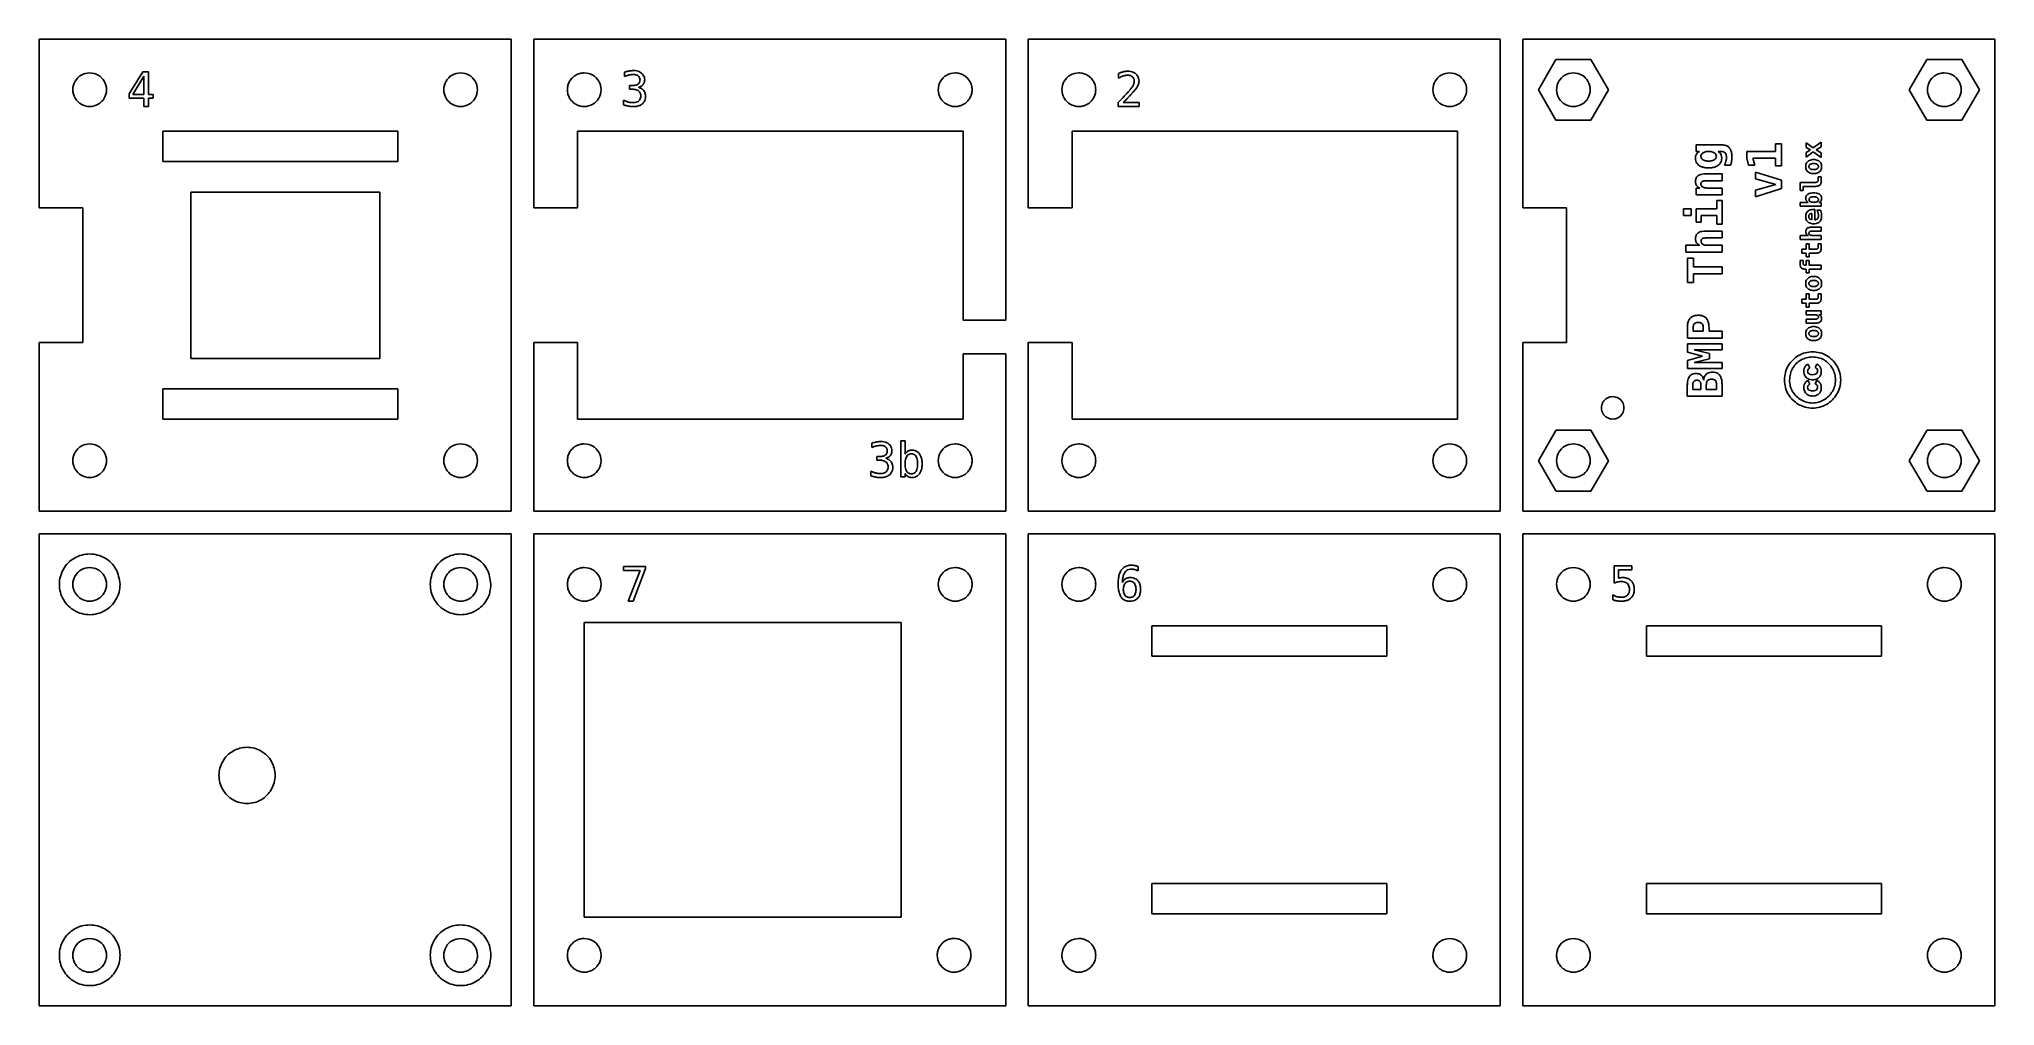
# Model space of a CAD drawing. Extents: x 2 to 176, y 2 to 88.
import ezdxf

# ---------------------------------------------------------------- set-up
doc = ezdxf.new("R2010")
doc.units = 0
for name, color, linetype in [('Material', 7, 'CONTINUOUS'), ('Screws', 7, 'CONTINUOUS'), ('Text', 7, 'CONTINUOUS')]:
    doc.layers.add(name, color=color, linetype=linetype)

msp = doc.modelspace()

# ---------------------------------------------------------------- linework, layer by layer
at = {"layer": 'Material', "color": 1}
for p, q in [((1.999809, 88.000237), (1.999809, 73.000016)), ((44.000208, 88.000237), (1.999809, 88.000237)), ((1.999809, 88.000237), (1.999809, 88.000237)), ((44.000208, 45.999838), (44.000208, 88.000237)), ((46.000018, 88.000237), (46.000018, 73.000016)), ((87.999866, 88.000237), (46.000018, 88.000237)), ((46.000018, 88.000237), (46.000018, 88.000237)), ((87.999866, 62.999868), (87.999866, 88.000237)), ((90.000226, 88.000237), (90.000226, 73.000016)), ((132.000075, 88.000237), (90.000226, 88.000237)), ((90.000226, 88.000237), (90.000226, 88.000237)), ((132.000075, 45.999838), (132.000075, 88.000237)), ((133.999882, 88.000237), (133.999882, 73.000016)), ((175.99973, 88.000237), (133.999882, 88.000237)), ((133.999882, 88.000237), (133.999882, 88.000237)), ((175.99973, 45.999838), (175.99973, 88.000237)), ((6.499931, 84.999972), (6.499931, 84.999972)), ((39.500088, 84.999972), (39.500088, 84.999972)), ((50.500139, 84.999972), (50.500139, 84.999972)), ((83.499743, 84.999972), (83.499743, 84.999972)), ((94.499797, 84.999972), (94.499797, 84.999972)), ((127.499951, 84.999972), (127.499951, 84.999972)), ((138.500005, 84.999972), (138.500005, 84.999972)), ((171.500159, 84.999972), (171.500159, 84.999972)), ((12.999861, 79.799807), (33.89974, 79.799807)), ((12.999861, 77.099955), (12.999861, 79.799807)), ((12.999861, 79.799807), (12.999861, 79.799807)), ((33.89974, 79.799807), (33.89974, 77.099955)), ((49.899866, 73.000016), (49.899866, 79.799807)), ((49.899866, 79.799807), (84.199786, 79.799807)), ((84.199786, 79.799807), (84.199786, 62.999868)), ((93.900075, 73.000016), (93.900075, 79.799807)), ((93.900075, 79.799807), (128.199995, 79.799807)), ((128.199995, 79.799807), (128.199995, 54.200267)), ((33.89974, 77.099955), (12.999861, 77.099955)), ((15.500174, 74.400102), (32.300113, 74.400102)), ((15.500174, 59.599971), (15.500174, 74.400102)), ((15.500174, 74.400102), (15.500174, 74.400102)), ((32.300113, 74.400102), (32.300113, 59.599971)), ((1.999809, 73.000016), (5.900208, 73.000016)), ((5.900208, 73.000016), (5.900208, 61.000059)), ((46.000018, 73.000016), (49.899866, 73.000016)), ((90.000226, 73.000016), (93.900075, 73.000016)), ((133.999882, 73.000016), (137.89973, 73.000016)), ((137.89973, 73.000016), (137.89973, 61.000059)), ((84.199786, 62.999868), (87.999866, 62.999868)), ((5.900208, 61.000059), (1.999809, 61.000059)), ((1.999809, 61.000059), (1.999809, 45.999838)), ((46.000018, 61.000059), (46.000018, 45.999838)), ((49.899866, 61.000059), (46.000018, 61.000059)), ((46.000018, 61.000059), (46.000018, 61.000059)), ((49.899866, 54.200267), (49.899866, 61.000059)), ((93.900075, 61.000059), (90.000226, 61.000059)), ((90.000226, 61.000059), (90.000226, 45.999838)), ((93.900075, 54.200267), (93.900075, 61.000059)), ((137.89973, 61.000059), (133.999882, 61.000059)), ((133.999882, 61.000059), (133.999882, 45.999838)), ((32.300113, 59.599971), (15.500174, 59.599971)), ((87.999866, 60.000154), (84.199786, 60.000154)), ((84.199786, 60.000154), (84.199786, 54.200267)), ((87.999866, 45.999838), (87.999866, 60.000154)), ((12.999861, 56.900121), (33.89974, 56.900121)), ((12.999861, 54.200267), (12.999861, 56.900121)), ((12.999861, 56.900121), (12.999861, 56.900121)), ((33.89974, 56.900121), (33.89974, 54.200267)), ((142.000221, 56.200077), (142.000221, 56.200077)), ((33.89974, 54.200267), (12.999861, 54.200267)), ((84.199786, 54.200267), (49.899866, 54.200267)), ((128.199995, 54.200267), (93.900075, 54.200267)), ((6.499931, 51.999817), (6.499931, 51.999817)), ((39.500088, 51.999817), (39.500088, 51.999817)), ((50.500139, 51.999817), (50.500139, 51.999817)), ((83.499743, 51.999817), (83.499743, 51.999817)), ((94.499797, 51.999817), (94.499797, 51.999817)), ((127.499951, 51.999817), (127.499951, 51.999817)), ((138.500005, 51.999817), (138.500005, 51.999817)), ((171.500159, 51.999817), (171.500159, 51.999817)), ((1.999809, 45.999838), (44.000208, 45.999838)), ((46.000018, 45.999838), (87.999866, 45.999838)), ((90.000226, 45.999838), (132.000075, 45.999838)), ((133.999882, 45.999838), (175.99973, 45.999838)), ((1.999809, 44.000028), (1.999809, 2.00018)), ((44.000208, 44.000028), (1.999809, 44.000028)), ((1.999809, 44.000028), (1.999809, 44.000028)), ((44.000208, 2.00018), (44.000208, 44.000028)), ((46.000018, 44.000028), (46.000018, 2.00018)), ((87.999866, 44.000028), (46.000018, 44.000028)), ((46.000018, 44.000028), (46.000018, 44.000028)), ((87.999866, 2.00018), (87.999866, 44.000028)), ((90.000226, 44.000028), (90.000226, 2.00018)), ((132.000075, 44.000028), (90.000226, 44.000028)), ((90.000226, 44.000028), (90.000226, 44.000028)), ((132.000075, 2.00018), (132.000075, 44.000028)), ((133.999882, 44.000028), (133.999882, 2.00018)), ((175.99973, 44.000028), (133.999882, 44.000028)), ((133.999882, 44.000028), (133.999882, 44.000028)), ((175.99973, 2.00018), (175.99973, 44.000028)), ((6.499931, 40.999763), (6.499931, 40.999763)), ((39.500088, 40.999763), (39.500088, 40.999763)), ((50.500139, 40.999763), (50.500139, 40.999763)), ((83.499743, 40.999763), (83.499743, 40.999763)), ((94.499797, 40.999763), (94.499797, 40.999763)), ((127.499951, 40.999763), (127.499951, 40.999763)), ((138.500005, 40.999763), (138.500005, 40.999763)), ((171.500159, 40.999763), (171.500159, 40.999763)), ((50.500139, 36.10001), (78.699761, 36.10001)), ((50.500139, 9.900198), (50.500139, 36.10001)), ((50.500139, 36.10001), (50.500139, 36.10001)), ((78.699761, 36.10001), (78.699761, 9.900198)), ((101.000278, 35.800149), (121.900157, 35.800149)), ((101.000278, 33.099748), (101.000278, 35.800149)), ((101.000278, 35.800149), (101.000278, 35.800149)), ((121.900157, 35.800149), (121.900157, 33.099748)), ((144.999936, 35.800149), (165.899812, 35.800149)), ((144.999936, 33.099748), (144.999936, 35.800149)), ((144.999936, 35.800149), (144.999936, 35.800149)), ((165.899812, 35.800149), (165.899812, 33.099748)), ((121.900157, 33.099748), (101.000278, 33.099748)), ((165.899812, 33.099748), (144.999936, 33.099748)), ((20.500247, 25.00019), (20.500247, 25.00019)), ((101.000278, 12.899912), (121.900157, 12.899912)), ((101.000278, 10.200059), (101.000278, 12.899912)), ((101.000278, 12.899912), (101.000278, 12.899912)), ((121.900157, 12.899912), (121.900157, 10.200059)), ((144.999936, 12.899912), (165.899812, 12.899912)), ((144.999936, 10.200059), (144.999936, 12.899912)), ((144.999936, 12.899912), (144.999936, 12.899912)), ((165.899812, 12.899912), (165.899812, 10.200059)), ((78.699761, 9.900198), (50.500139, 9.900198)), ((121.900157, 10.200059), (101.000278, 10.200059)), ((165.899812, 10.200059), (144.999936, 10.200059)), ((6.499931, 8.000159), (6.499931, 8.000159)), ((39.500088, 8.000159), (39.500088, 8.000159)), ((50.500139, 8.000159), (50.500139, 8.000159)), ((83.399974, 8.000159), (83.399974, 8.000159)), ((94.499797, 8.000159), (94.499797, 8.000159)), ((127.499951, 8.000159), (127.499951, 8.000159)), ((138.500005, 8.000159), (138.500005, 8.000159)), ((171.500159, 8.000159), (171.500159, 8.000159)), ((1.999809, 2.00018), (44.000208, 2.00018)), ((46.000018, 2.00018), (87.999866, 2.00018)), ((90.000226, 2.00018), (132.000075, 2.00018)), ((133.999882, 2.00018), (175.99973, 2.00018))]:
    msp.add_line(p, q, dxfattribs=at)
for points, knots in [([(6.499931, 84.999972), (6.76432, 84.95873), (7.285259, 84.877469), (7.858756, 84.280375), (8.071364, 83.501493), (7.858756, 82.714428), (7.285259, 82.141394), (6.499931, 81.928629), (5.714602, 82.141394), (5.141105, 82.714428), (4.928497, 83.501493), (5.141105, 84.280375), (5.714602, 84.877469), (6.235541, 84.95873), (6.499931, 84.999972)], [0, 0, 0, 0, 0.784194, 1.545134, 2.329328, 3.113522, 3.874462, 4.658656, 5.44285, 6.20379, 6.987984, 7.772178, 8.533118, 9.317312, 9.317312, 9.317312, 9.317312]), ([(39.500088, 84.999972), (39.764477, 84.95873), (40.285416, 84.877469), (40.858912, 84.280375), (41.07152, 83.501493), (40.858912, 82.714429), (40.285416, 82.141394), (39.500087, 81.928629), (38.714758, 82.141393), (38.14126, 82.714428), (37.928652, 83.501493), (38.14126, 84.280376), (38.714758, 84.87747), (39.235698, 84.95873), (39.500088, 84.999972)], [0, 0, 0, 0, 0.784194, 1.545133, 2.329327, 3.113521, 3.87446, 4.658654, 5.442849, 6.203789, 6.987984, 7.772179, 8.533119, 9.317314, 9.317314, 9.317314, 9.317314]), ([(50.500139, 84.999972), (50.76453, 84.95873), (51.285471, 84.877468), (51.858951, 84.28038), (52.071621, 83.501475), (51.858781, 82.714494), (51.286137, 82.141156), (50.630089, 81.965115), (50.107557, 82.03478), (49.741388, 82.186128), (49.427023, 82.427152), (49.185902, 82.741478), (49.034296, 83.107375), (48.982375, 83.500109), (49.034295, 83.892882), (49.185905, 84.258662), (49.427011, 84.57342), (49.741435, 84.812835), (50.107385, 84.970157), (50.368859, 84.990006), (50.500139, 84.999972)], [0, 0, 0, 0, 0.784194, 1.545133, 2.329327, 3.113521, 3.87446, 4.658654, 5.051361, 5.440817, 5.833524, 6.226231, 6.615687, 7.008393, 7.4011, 7.790556, 8.183263, 8.57597, 8.965426, 9.358133, 9.358133, 9.358133, 9.358133]), ([(83.499743, 84.999972), (83.631023, 84.990006), (83.892496, 84.970157), (84.258447, 84.812835), (84.572871, 84.57342), (84.813976, 84.258662), (84.965586, 83.892882), (85.017506, 83.500109), (84.965585, 83.107375), (84.813979, 82.741478), (84.572858, 82.427152), (84.258493, 82.186128), (83.892324, 82.03478), (83.369792, 81.965115), (82.713745, 82.141156), (82.141101, 82.714494), (81.92826, 83.501475), (82.140931, 84.28038), (82.714411, 84.877468), (83.235352, 84.95873), (83.499743, 84.999972)], [0, 0, 0, 0, 0.392707, 0.782163, 1.17487, 1.567576, 1.957033, 2.349739, 2.742446, 3.131902, 3.524609, 3.917316, 4.306772, 4.699478, 5.483672, 6.244612, 7.028806, 7.812999, 8.573939, 9.358133, 9.358133, 9.358133, 9.358133]), ([(94.499797, 84.999972), (94.631077, 84.990006), (94.89255, 84.970157), (95.2585, 84.812834), (95.572923, 84.573419), (95.814028, 84.258661), (95.965638, 83.892882), (96.017558, 83.500109), (95.965637, 83.107375), (95.814031, 82.741479), (95.57291, 82.427153), (95.258546, 82.186129), (94.892378, 82.03478), (94.369846, 81.965115), (93.713798, 82.141155), (93.141153, 82.714493), (92.928312, 83.501475), (93.140982, 84.280381), (93.714464, 84.877469), (94.235406, 84.95873), (94.499797, 84.999972)], [0, 0, 0, 0, 0.392706, 0.782162, 1.174868, 1.567574, 1.95703, 2.349736, 2.742443, 3.131898, 3.524605, 3.917311, 4.306767, 4.699473, 5.483668, 6.244608, 7.028803, 7.812997, 8.573938, 9.358133, 9.358133, 9.358133, 9.358133]), ([(127.499951, 84.999972), (127.764341, 84.95873), (128.285281, 84.87747), (128.858778, 84.280376), (129.071387, 83.501493), (128.858778, 82.714428), (128.285281, 82.141393), (127.499951, 81.928629), (126.714622, 82.141394), (126.141126, 82.714429), (125.928518, 83.501493), (126.141126, 84.280375), (126.714622, 84.877469), (127.235561, 84.95873), (127.499951, 84.999972)], [0, 0, 0, 0, 0.784195, 1.545135, 2.32933, 3.113525, 3.874465, 4.65866, 5.442853, 6.203793, 6.987987, 7.77218, 8.53312, 9.317314, 9.317314, 9.317314, 9.317314]), ([(138.500005, 84.999972), (138.764395, 84.95873), (139.285334, 84.877469), (139.85883, 84.280375), (140.071438, 83.501493), (139.85883, 82.714429), (139.285334, 82.141394), (138.500005, 81.928629), (137.714675, 82.141393), (137.141178, 82.714428), (136.92857, 83.501493), (137.141178, 84.280376), (137.714675, 84.87747), (138.235615, 84.95873), (138.500005, 84.999972)], [0, 0, 0, 0, 0.784194, 1.545133, 2.329327, 3.113521, 3.87446, 4.658654, 5.442849, 6.203789, 6.987984, 7.772179, 8.533119, 9.317314, 9.317314, 9.317314, 9.317314]), ([(171.500159, 84.999972), (171.76455, 84.95873), (172.285492, 84.877469), (172.858974, 84.280381), (173.071645, 83.501475), (172.858804, 82.714493), (172.286158, 82.141155), (171.63011, 81.965115), (171.107578, 82.03478), (170.74141, 82.186129), (170.427046, 82.427153), (170.185925, 82.741479), (170.034319, 83.107375), (169.982398, 83.500109), (170.034318, 83.892882), (170.185928, 84.258661), (170.427033, 84.573419), (170.741456, 84.812834), (171.107406, 84.970157), (171.368879, 84.990006), (171.500159, 84.999972)], [0, 0, 0, 0, 0.784195, 1.545135, 2.32933, 3.113525, 3.874465, 4.65866, 5.051366, 5.440822, 5.833528, 6.226234, 6.61569, 7.008396, 7.401102, 7.790558, 8.183264, 8.575971, 8.965426, 9.358133, 9.358133, 9.358133, 9.358133]), ([(142.000221, 56.200077), (142.176482, 56.172582), (142.523776, 56.118407), (142.906097, 55.720349), (143.047877, 55.201078), (142.905983, 54.676427), (142.524219, 54.294189), (142.086847, 54.176864), (141.738466, 54.223237), (141.49431, 54.324117), (141.284692, 54.484796), (141.123909, 54.694359), (141.022816, 54.938315), (140.988193, 55.200168), (141.022815, 55.462047), (141.123912, 55.705924), (141.284684, 55.915776), (141.494341, 56.075382), (141.738351, 56.180243), (141.91269, 56.193447), (142.000221, 56.200077)], [0, 0, 0, 0, 0.522796, 1.030089, 1.552886, 2.075682, 2.582975, 3.105771, 3.367606, 3.627273, 3.889108, 4.150943, 4.41061, 4.672445, 4.93428, 5.193947, 5.455782, 5.717617, 5.977284, 6.239119, 6.239119, 6.239119, 6.239119]), ([(6.499931, 51.999817), (6.76432, 51.958575), (7.28526, 51.877314), (7.858757, 51.280219), (8.071364, 50.501336), (7.858756, 49.714272), (7.285259, 49.141238), (6.499931, 48.928473), (5.714602, 49.141238), (5.141105, 49.714272), (4.928497, 50.501336), (5.141104, 51.280219), (5.714601, 51.877314), (6.235541, 51.958575), (6.499931, 51.999817)], [0, 0, 0, 0, 0.784195, 1.545135, 2.32933, 3.113524, 3.874463, 4.658657, 5.442851, 6.20379, 6.987984, 7.772179, 8.533119, 9.317314, 9.317314, 9.317314, 9.317314]), ([(39.500088, 51.999817), (39.764477, 51.958575), (40.285417, 51.877314), (40.858913, 51.280219), (41.07152, 50.501336), (40.858912, 49.714272), (40.285416, 49.141238), (39.500087, 48.928473), (38.714758, 49.141237), (38.14126, 49.714271), (37.928652, 50.501336), (38.141259, 51.28022), (38.714757, 51.877315), (39.235697, 51.958575), (39.500088, 51.999817)], [0, 0, 0, 0, 0.784194, 1.545135, 2.329329, 3.113522, 3.874462, 4.658655, 5.44285, 6.20379, 6.987984, 7.77218, 8.533121, 9.317316, 9.317316, 9.317316, 9.317316]), ([(50.500139, 51.999817), (50.76453, 51.958575), (51.285471, 51.877312), (51.858952, 51.280224), (52.071621, 50.501318), (51.85878, 49.714337), (51.286137, 49.141), (50.630089, 48.964959), (50.107557, 49.034623), (49.741389, 49.185972), (49.427024, 49.426996), (49.185902, 49.741321), (49.034296, 50.107218), (48.982375, 50.499952), (49.034295, 50.892725), (49.185905, 51.258506), (49.42701, 51.573264), (49.741434, 51.812679), (50.107385, 51.970002), (50.368859, 51.989851), (50.500139, 51.999817)], [0, 0, 0, 0, 0.784194, 1.545135, 2.329329, 3.113522, 3.874462, 4.658655, 5.051362, 5.440818, 5.833524, 6.226231, 6.615687, 7.008394, 7.401101, 7.790557, 8.183264, 8.575971, 8.965428, 9.358135, 9.358135, 9.358135, 9.358135]), ([(83.499743, 51.999817), (83.631023, 51.989851), (83.892497, 51.970002), (84.258447, 51.812679), (84.572871, 51.573264), (84.813977, 51.258506), (84.965587, 50.892725), (85.017506, 50.499952), (84.965585, 50.107218), (84.813979, 49.741321), (84.572858, 49.426996), (84.258493, 49.185972), (83.892324, 49.034623), (83.369792, 48.964959), (82.713745, 49.141), (82.141101, 49.714337), (81.928261, 50.501318), (82.14093, 51.280224), (82.71441, 51.877312), (83.235352, 51.958575), (83.499743, 51.999817)], [0, 0, 0, 0, 0.392707, 0.782164, 1.174871, 1.567578, 1.957034, 2.349741, 2.742448, 3.131904, 3.52461, 3.917317, 4.306773, 4.69948, 5.483673, 6.244612, 7.028806, 7.813, 8.57394, 9.358135, 9.358135, 9.358135, 9.358135]), ([(94.499797, 51.999817), (94.631077, 51.989851), (94.89255, 51.970002), (95.2585, 51.812678), (95.572924, 51.573263), (95.814029, 51.258505), (95.965638, 50.892725), (96.017558, 50.499952), (95.965637, 50.107219), (95.814031, 49.741322), (95.57291, 49.426997), (95.258546, 49.185973), (94.892378, 49.034624), (94.369846, 48.964959), (93.713798, 49.140998), (93.141153, 49.714336), (92.928312, 50.501318), (93.140981, 51.280225), (93.714463, 51.877314), (94.235406, 51.958575), (94.499797, 51.999817)], [0, 0, 0, 0, 0.392707, 0.782163, 1.174869, 1.567576, 1.957032, 2.349738, 2.742444, 3.1319, 3.524606, 3.917312, 4.306768, 4.699474, 5.483668, 6.244609, 7.028803, 7.812998, 8.573939, 9.358135, 9.358135, 9.358135, 9.358135]), ([(127.499951, 51.999817), (127.764341, 51.958575), (128.285281, 51.877315), (128.858779, 51.28022), (129.071386, 50.501336), (128.858778, 49.714271), (128.285281, 49.141237), (127.499951, 48.928473), (126.714623, 49.141238), (126.141126, 49.714272), (125.928519, 50.501336), (126.141125, 51.280219), (126.714622, 51.877314), (127.235561, 51.958575), (127.499951, 51.999817)], [0, 0, 0, 0, 0.784195, 1.545136, 2.329332, 3.113526, 3.874466, 4.658661, 5.442854, 6.203794, 6.987987, 7.772181, 8.533122, 9.317316, 9.317316, 9.317316, 9.317316]), ([(138.500005, 51.999817), (138.764395, 51.958575), (139.285334, 51.877314), (139.858831, 51.280219), (140.071438, 50.501336), (139.85883, 49.714272), (139.285333, 49.141238), (138.500005, 48.928473), (137.714676, 49.141237), (137.141178, 49.714271), (136.92857, 50.501336), (137.141177, 51.28022), (137.714675, 51.877315), (138.235615, 51.958575), (138.500005, 51.999817)], [0, 0, 0, 0, 0.784194, 1.545135, 2.329329, 3.113522, 3.874462, 4.658655, 5.44285, 6.20379, 6.987984, 7.77218, 8.533121, 9.317316, 9.317316, 9.317316, 9.317316]), ([(171.500159, 51.999817), (171.764551, 51.958575), (172.285493, 51.877314), (172.858975, 51.280225), (173.071645, 50.501318), (172.858803, 49.714336), (172.286158, 49.140998), (171.63011, 48.964959), (171.107578, 49.034624), (170.74141, 49.185973), (170.427046, 49.426997), (170.185925, 49.741322), (170.034319, 50.107219), (169.982399, 50.499952), (170.034318, 50.892725), (170.185928, 51.258505), (170.427033, 51.573263), (170.741456, 51.812678), (171.107406, 51.970002), (171.368879, 51.989851), (171.500159, 51.999817)], [0, 0, 0, 0, 0.784195, 1.545136, 2.329332, 3.113526, 3.874466, 4.658661, 5.051367, 5.440822, 5.833529, 6.226235, 6.61569, 7.008396, 7.401103, 7.790559, 8.183266, 8.575972, 8.965428, 9.358135, 9.358135, 9.358135, 9.358135]), ([(6.499931, 40.999763), (6.76432, 40.958521), (7.285259, 40.87726), (7.858756, 40.280167), (8.071364, 39.501284), (7.858756, 38.71422), (7.285259, 38.141186), (6.499931, 37.928422), (5.714602, 38.141186), (5.141105, 38.71422), (4.928497, 39.501284), (5.141105, 40.280167), (5.714602, 40.87726), (6.235541, 40.958521), (6.499931, 40.999763)], [0, 0, 0, 0, 0.784194, 1.545133, 2.329327, 3.113521, 3.87446, 4.658654, 5.442848, 6.203788, 6.987981, 7.772175, 8.533115, 9.317308, 9.317308, 9.317308, 9.317308]), ([(39.500088, 40.999763), (39.764477, 40.958521), (40.285416, 40.87726), (40.858912, 40.280167), (41.07152, 39.501284), (40.858912, 38.714221), (40.285416, 38.141187), (39.500087, 37.928422), (38.714758, 38.141186), (38.14126, 38.71422), (37.928652, 39.501284), (38.14126, 40.280167), (38.714758, 40.877261), (39.235698, 40.958521), (39.500088, 40.999763)], [0, 0, 0, 0, 0.784193, 1.545133, 2.329326, 3.11352, 3.874459, 4.658653, 5.442847, 6.203787, 6.987982, 7.772176, 8.533116, 9.317311, 9.317311, 9.317311, 9.317311]), ([(50.500139, 40.999763), (50.764529, 40.958521), (51.28547, 40.877259), (51.858951, 40.280171), (52.071621, 39.501267), (51.85878, 38.714286), (51.286137, 38.140948), (50.630089, 37.964908), (50.107557, 38.034572), (49.741389, 38.18592), (49.427024, 38.426944), (49.185902, 38.74127), (49.034296, 39.107167), (48.982375, 39.499901), (49.034295, 39.892674), (49.185906, 40.258453), (49.427011, 40.573211), (49.741435, 40.812626), (50.107385, 40.969948), (50.368859, 40.989797), (50.500139, 40.999763)], [0, 0, 0, 0, 0.784193, 1.545133, 2.329326, 3.11352, 3.874459, 4.658653, 5.051359, 5.440815, 5.833522, 6.226228, 6.615684, 7.008391, 7.401098, 7.790554, 8.18326, 8.575967, 8.965423, 9.358129, 9.358129, 9.358129, 9.358129]), ([(83.499743, 40.999763), (83.631023, 40.989797), (83.892496, 40.969948), (84.258446, 40.812626), (84.57287, 40.573211), (84.813976, 40.258453), (84.965586, 39.892674), (85.017507, 39.499901), (84.965585, 39.107167), (84.813979, 38.74127), (84.572858, 38.426944), (84.258493, 38.18592), (83.892324, 38.034572), (83.369792, 37.964908), (82.713745, 38.140948), (82.141101, 38.714286), (81.92826, 39.501267), (82.140931, 40.280171), (82.714411, 40.877259), (83.235352, 40.958521), (83.499743, 40.999763)], [0, 0, 0, 0, 0.392707, 0.782163, 1.174869, 1.567576, 1.957032, 2.349738, 2.742445, 3.131901, 3.524608, 3.917314, 4.30677, 4.699477, 5.48367, 6.24461, 7.028803, 7.812997, 8.573936, 9.358129, 9.358129, 9.358129, 9.358129]), ([(94.499797, 40.999763), (94.631077, 40.989797), (94.89255, 40.969948), (95.258499, 40.812625), (95.572923, 40.57321), (95.814028, 40.258452), (95.965638, 39.892673), (96.017558, 39.499901), (95.965637, 39.107167), (95.814031, 38.741271), (95.57291, 38.426945), (95.258546, 38.185921), (94.892378, 38.034573), (94.369846, 37.964908), (93.713798, 38.140947), (93.141153, 38.714285), (92.928311, 39.501267), (93.140983, 40.280172), (93.714464, 40.87726), (94.235406, 40.958521), (94.499797, 40.999763)], [0, 0, 0, 0, 0.392706, 0.782162, 1.174868, 1.567574, 1.95703, 2.349736, 2.742442, 3.131897, 3.524603, 3.917309, 4.306765, 4.699471, 5.483666, 6.244606, 7.0288, 7.812995, 8.573935, 9.358129, 9.358129, 9.358129, 9.358129]), ([(127.499951, 40.999763), (127.764341, 40.958521), (128.285281, 40.877261), (128.858778, 40.280167), (129.071387, 39.501284), (128.858778, 38.71422), (128.285281, 38.141186), (127.499951, 37.928422), (126.714623, 38.141187), (126.141126, 38.714221), (125.928518, 39.501284), (126.141126, 40.280167), (126.714623, 40.87726), (127.235562, 40.958521), (127.499951, 40.999763)], [0, 0, 0, 0, 0.784194, 1.545135, 2.329329, 3.113523, 3.874464, 4.658658, 5.442851, 6.203791, 6.987984, 7.772178, 8.533117, 9.317311, 9.317311, 9.317311, 9.317311]), ([(138.500005, 40.999763), (138.764395, 40.958521), (139.285334, 40.87726), (139.85883, 40.280167), (140.071438, 39.501284), (139.85883, 38.714221), (139.285334, 38.141187), (138.500005, 37.928422), (137.714676, 38.141186), (137.141178, 38.71422), (136.928569, 39.501284), (137.141178, 40.280167), (137.714676, 40.877261), (138.235615, 40.958521), (138.500005, 40.999763)], [0, 0, 0, 0, 0.784193, 1.545133, 2.329326, 3.11352, 3.874459, 4.658653, 5.442847, 6.203787, 6.987982, 7.772176, 8.533116, 9.317311, 9.317311, 9.317311, 9.317311]), ([(171.500159, 40.999763), (171.76455, 40.958521), (172.285492, 40.87726), (172.858974, 40.280172), (173.071645, 39.501267), (172.858803, 38.714285), (172.286158, 38.140947), (171.63011, 37.964908), (171.107578, 38.034573), (170.74141, 38.185921), (170.427046, 38.426945), (170.185925, 38.741271), (170.03432, 39.107167), (169.982398, 39.499901), (170.034319, 39.892673), (170.185929, 40.258452), (170.427034, 40.57321), (170.741457, 40.812625), (171.107406, 40.969948), (171.368879, 40.989797), (171.500159, 40.999763)], [0, 0, 0, 0, 0.784194, 1.545135, 2.329329, 3.113523, 3.874464, 4.658658, 5.051364, 5.44082, 5.833526, 6.226232, 6.615687, 7.008394, 7.4011, 7.790555, 8.183261, 8.575967, 8.965423, 9.358129, 9.358129, 9.358129, 9.358129]), ([(20.500247, 25.00019), (20.719021, 24.983503), (21.154756, 24.950266), (21.764532, 24.687892), (22.288384, 24.288718), (22.6901, 23.764156), (22.94238, 23.154151), (23.058653, 22.283241), (22.765015, 21.189987), (21.810144, 20.235107), (20.716861, 19.941472), (19.846012, 20.057745), (19.235821, 20.310025), (18.711962, 20.711741), (18.310168, 21.235591), (18.057524, 21.845371), (17.971053, 22.499893), (18.057394, 23.15453), (18.30998, 23.764244), (18.711738, 24.288942), (19.235732, 24.688078), (19.845635, 24.950397), (20.281439, 24.983547), (20.500247, 25.00019)], [0, 0, 0, 0, 0.65445, 1.303484, 1.957933, 2.612383, 3.261417, 3.915867, 5.222857, 6.49109, 7.798079, 8.452529, 9.101562, 9.756012, 10.410461, 11.059495, 11.713944, 12.368486, 13.01761, 13.672151, 14.326693, 14.975816, 15.630358, 15.630358, 15.630358, 15.630358]), ([(6.499931, 8.000159), (6.7643, 7.95887), (7.2852, 7.877516), (7.858989, 7.281111), (8.034918, 6.630908), (7.965269, 6.1076), (7.813917, 5.741586), (7.572894, 5.427179), (7.258568, 5.186069), (6.892673, 5.03446), (6.499931, 4.98254), (6.107188, 5.03446), (5.741294, 5.186069), (5.426967, 5.427179), (5.185944, 5.741586), (5.034592, 6.1076), (4.964943, 6.630908), (5.140872, 7.281111), (5.714661, 7.877516), (6.235561, 7.95887), (6.499931, 8.000159)], [0, 0, 0, 0, 0.784194, 1.545133, 2.329327, 2.722034, 3.11149, 3.504197, 3.896903, 4.28636, 4.679066, 5.071773, 5.461229, 5.853936, 6.246643, 6.636099, 7.028806, 7.812999, 8.573939, 9.358133, 9.358133, 9.358133, 9.358133]), ([(39.500088, 8.000159), (39.764457, 7.95887), (40.285356, 7.877516), (40.859145, 7.281111), (41.035074, 6.630908), (40.965425, 6.1076), (40.814074, 5.741586), (40.573051, 5.427179), (40.258724, 5.186069), (39.89283, 5.03446), (39.500087, 4.98254), (39.107345, 5.034459), (38.74145, 5.186068), (38.427123, 5.427178), (38.186099, 5.741585), (38.034747, 6.107599), (37.965098, 6.630908), (38.141028, 7.281112), (38.714818, 7.877517), (39.235718, 7.95887), (39.500088, 8.000159)], [0, 0, 0, 0, 0.784193, 1.545133, 2.329326, 2.722033, 3.111489, 3.504195, 3.896902, 4.286358, 4.679065, 5.071772, 5.461228, 5.853935, 6.246642, 6.636099, 7.028806, 7.813, 8.57394, 9.358135, 9.358135, 9.358135, 9.358135]), ([(50.500139, 8.000159), (50.764508, 7.95887), (51.285408, 7.877516), (51.859196, 7.281111), (52.035126, 6.630908), (51.965476, 6.1076), (51.814125, 5.741586), (51.573102, 5.427179), (51.258776, 5.186072), (50.89288, 5.034449), (50.500112, 4.982577), (50.107292, 5.03432), (49.74127, 5.18588), (49.426807, 5.426971), (49.185715, 5.741434), (49.034156, 6.107458), (48.982413, 6.500269), (49.034284, 6.893069), (49.185909, 7.25885), (49.427011, 7.573607), (49.741435, 7.813022), (50.107385, 7.970344), (50.368859, 7.990193), (50.500139, 8.000159)], [0, 0, 0, 0, 0.784193, 1.545133, 2.329326, 2.722033, 3.111489, 3.504195, 3.896902, 4.286358, 4.679065, 5.071863, 5.461409, 5.854208, 6.247007, 6.636553, 7.029352, 7.422058, 7.811514, 8.204221, 8.596927, 8.986383, 9.37909, 9.37909, 9.37909, 9.37909]), ([(83.399974, 8.000159), (83.531251, 7.990145), (83.792716, 7.970199), (84.158611, 7.812745), (84.472937, 7.573199), (84.71396, 7.258412), (84.865312, 6.892355), (84.934961, 6.369787), (84.759032, 5.713753), (84.185243, 5.14112), (83.399974, 4.928219), (82.614706, 5.14112), (82.040917, 5.713753), (81.864987, 6.369787), (81.934637, 6.892355), (82.085988, 7.258412), (82.327011, 7.573199), (82.641338, 7.812745), (83.007232, 7.970199), (83.268698, 7.990145), (83.399974, 8.000159)], [0, 0, 0, 0, 0.392707, 0.782163, 1.174869, 1.567576, 1.957032, 2.349738, 3.133932, 3.894871, 4.679065, 5.463258, 6.224197, 7.008391, 7.401098, 7.790554, 8.18326, 8.575967, 8.965423, 9.358129, 9.358129, 9.358129, 9.358129]), ([(94.499797, 8.000159), (94.631077, 7.990193), (94.89255, 7.970344), (95.258499, 7.813021), (95.572923, 7.573606), (95.814025, 7.258849), (95.965649, 6.893068), (96.01752, 6.500269), (95.965777, 6.107459), (95.814218, 5.741435), (95.573127, 5.426972), (95.258665, 5.185881), (94.892643, 5.034321), (94.499824, 4.982577), (94.107055, 5.034448), (93.741159, 5.186071), (93.426832, 5.427178), (93.185808, 5.741585), (93.034457, 6.107599), (92.964807, 6.630908), (93.140737, 7.281112), (93.714527, 7.877517), (94.235427, 7.95887), (94.499797, 8.000159)], [0, 0, 0, 0, 0.392706, 0.782162, 1.174868, 1.567574, 1.95703, 2.349736, 2.742534, 3.132079, 3.524878, 3.917676, 4.307221, 4.70002, 5.092727, 5.482183, 5.87489, 6.267597, 6.657054, 7.049761, 7.833955, 8.594895, 9.37909, 9.37909, 9.37909, 9.37909]), ([(127.499951, 8.000159), (127.764321, 7.95887), (128.285221, 7.877517), (128.859011, 7.281112), (129.034941, 6.630908), (128.965291, 6.107599), (128.81394, 5.741585), (128.572916, 5.427178), (128.258589, 5.186068), (127.892694, 5.034459), (127.499951, 4.98254), (127.107209, 5.03446), (126.741314, 5.186069), (126.426988, 5.427179), (126.185965, 5.741586), (126.034614, 6.1076), (125.964964, 6.630908), (126.140894, 7.281111), (126.714682, 7.877516), (127.235582, 7.95887), (127.499951, 8.000159)], [0, 0, 0, 0, 0.784194, 1.545135, 2.329329, 2.722036, 3.111493, 3.5042, 3.896907, 4.286363, 4.67907, 5.071777, 5.461233, 5.853939, 6.246646, 6.636102, 7.028809, 7.813002, 8.573941, 9.358135, 9.358135, 9.358135, 9.358135]), ([(138.500005, 8.000159), (138.764375, 7.95887), (139.285274, 7.877516), (139.859063, 7.281111), (140.034992, 6.630908), (139.965343, 6.1076), (139.813991, 5.741586), (139.572968, 5.427179), (139.258642, 5.186069), (138.892747, 5.03446), (138.500005, 4.98254), (138.107263, 5.034459), (137.741367, 5.186068), (137.42704, 5.427178), (137.186017, 5.741585), (137.034665, 6.107599), (136.965015, 6.630908), (137.140945, 7.281112), (137.714735, 7.877517), (138.235635, 7.95887), (138.500005, 8.000159)], [0, 0, 0, 0, 0.784193, 1.545133, 2.329326, 2.722033, 3.111489, 3.504195, 3.896902, 4.286358, 4.679065, 5.071772, 5.461228, 5.853935, 6.246642, 6.636099, 7.028806, 7.813, 8.57394, 9.358135, 9.358135, 9.358135, 9.358135]), ([(171.500159, 8.000159), (171.764529, 7.95887), (172.285429, 7.877517), (172.859219, 7.281112), (173.035149, 6.630908), (172.965499, 6.107599), (172.814148, 5.741585), (172.573124, 5.427178), (172.258797, 5.186071), (171.892901, 5.034448), (171.500132, 4.982577), (171.107313, 5.034321), (170.741292, 5.185881), (170.426829, 5.426972), (170.185738, 5.741435), (170.034179, 6.107459), (169.982436, 6.500269), (170.034308, 6.893068), (170.185932, 7.258849), (170.427033, 7.573606), (170.741457, 7.813021), (171.107406, 7.970344), (171.368879, 7.990193), (171.500159, 8.000159)], [0, 0, 0, 0, 0.784194, 1.545135, 2.329329, 2.722036, 3.111493, 3.5042, 3.896907, 4.286363, 4.67907, 5.071868, 5.461414, 5.854212, 6.24701, 6.636556, 7.029354, 7.42206, 7.811516, 8.204222, 8.596928, 8.986384, 9.37909, 9.37909, 9.37909, 9.37909])]:
    msp.add_open_spline(points, degree=3, knots=knots, dxfattribs=at)
at = {"layer": 'Screws', "color": 5}
for p, q in [((136.93841, 86.195006), (135.38233, 83.500115)), ((136.93841, 86.199968), (136.93841, 86.195006)), ((136.93841, 86.199967), (136.93841, 86.199968)), ((136.941233, 86.199967), (136.93841, 86.199967)), ((140.05615, 86.199967), (136.941233, 86.199967)), ((140.058973, 86.199967), (140.05615, 86.198302)), ((140.05615, 86.198302), (140.05615, 86.199967)), ((141.61781, 83.500114), (140.058973, 86.199967)), ((169.938017, 86.194456), (168.382487, 83.500116)), ((169.938017, 86.199968), (169.938017, 86.194456)), ((169.941319, 86.199968), (169.938017, 86.199968)), ((169.938017, 86.199968), (169.938017, 86.199968)), ((173.056237, 86.199968), (169.941319, 86.199968)), ((173.059059, 86.199968), (173.056237, 86.198303)), ((173.056237, 86.198303), (173.056237, 86.199968)), ((174.617896, 83.500116), (173.059059, 86.199968)), ((135.38233, 83.500115), (136.93841, 80.804672)), ((140.058973, 80.799711), (141.61781, 83.500114)), ((168.382487, 83.500116), (169.938017, 80.805224)), ((173.059059, 80.799712), (174.617896, 83.500116)), ((136.93841, 80.804672), (136.93841, 80.799711)), ((136.93841, 80.799711), (136.941233, 80.799711)), ((136.941233, 80.799711), (140.05615, 80.799711)), ((140.05615, 80.799711), (140.05615, 80.801376)), ((140.05615, 80.801376), (140.058973, 80.799711)), ((169.938017, 80.805224), (169.938017, 80.799712)), ((169.938017, 80.799712), (169.941319, 80.799712)), ((169.941319, 80.799712), (173.056237, 80.799712)), ((173.056237, 80.799712), (173.056237, 80.801378)), ((173.056237, 80.801378), (173.059059, 80.799712)), ((136.938345, 53.195395), (135.382265, 50.499953)), ((136.940603, 53.199798), (136.938345, 53.199798)), ((136.938345, 53.199798), (136.938345, 53.195395)), ((136.941168, 53.200362), (136.940603, 53.199798)), ((136.941142, 53.200348), (136.941168, 53.200362)), ((136.942271, 53.199784), (136.941142, 53.200348)), ((140.056085, 53.199784), (136.942271, 53.199784)), ((140.058908, 53.200348), (140.056085, 53.198655)), ((140.056085, 53.198655), (140.056085, 53.199784)), ((141.617745, 50.499944), (140.058908, 53.200348)), ((169.937938, 53.194831), (168.382408, 50.499939)), ((169.94076, 53.199798), (169.937938, 53.199798)), ((169.937938, 53.199798), (169.937938, 53.194831)), ((169.941325, 53.200362), (169.94076, 53.199798)), ((169.941212, 53.200351), (169.941325, 53.200362)), ((169.942341, 53.199787), (169.941212, 53.200351)), ((173.056158, 53.199787), (169.942341, 53.199787)), ((173.05898, 53.200351), (173.056158, 53.198658)), ((173.056158, 53.198658), (173.056158, 53.199787)), ((174.617817, 50.499947), (173.05898, 53.200351)), ((135.382265, 50.499953), (136.938345, 47.805061)), ((140.058908, 47.800094), (141.617745, 50.499944)), ((168.382408, 50.499939), (169.937938, 47.8056)), ((173.05898, 47.800097), (174.617817, 50.499947)), ((136.938345, 47.805061), (136.938345, 47.800094)), ((136.938345, 47.800094), (136.941168, 47.800094)), ((136.941168, 47.800094), (140.056085, 47.800094)), ((140.056085, 47.800094), (140.056085, 47.801787)), ((140.056085, 47.801787), (140.058908, 47.800094)), ((169.937938, 47.8056), (169.937938, 47.800097)), ((169.937938, 47.800097), (169.94124, 47.800097)), ((169.94124, 47.800097), (173.056158, 47.800097)), ((173.056158, 47.800097), (173.056158, 47.80179)), ((173.056158, 47.80179), (173.05898, 47.800097)), ((9.2, 39.499994), (9.2, 39.499994)), ((42.2, 39.499994), (42.2, 39.499994)), ((9.2, 6.499992), (9.2, 6.499992)), ((42.2, 6.499992), (42.2, 6.499992))]:
    msp.add_line(p, q, dxfattribs=at)
for points, knots in [([(9.2, 39.499994), (9.182001, 39.263722), (9.146152, 38.793132), (8.862854, 38.134563), (8.431845, 37.56875), (7.865272, 37.134909), (7.206905, 36.86212), (6.499988, 36.768801), (5.793142, 36.862122), (5.134564, 37.134903), (4.56877, 37.568772), (4.134861, 38.134479), (3.862323, 38.793443), (3.736642, 39.733977), (4.053569, 40.914982), (5.085682, 41.945897), (6.502449, 42.328873), (7.904665, 41.946205), (8.979571, 40.913778), (9.12579, 39.975961), (9.2, 39.499994)], [0, 0, 0, 0, 0.706792, 1.407735, 2.114528, 2.82132, 3.522263, 4.229055, 4.935848, 5.636791, 6.343583, 7.050375, 7.751319, 8.458111, 9.86983, 11.239677, 12.651396, 14.063115, 15.432963, 16.844681, 16.844681, 16.844681, 16.844681]), ([(42.2, 39.499994), (42.182001, 39.263722), (42.146153, 38.793132), (41.862855, 38.134563), (41.431845, 37.568749), (40.865272, 37.134909), (40.206905, 36.86212), (39.499988, 36.768801), (38.793142, 36.862122), (38.134564, 37.134903), (37.56877, 37.568772), (37.134861, 38.134479), (36.862323, 38.793443), (36.736642, 39.733977), (37.053568, 40.914983), (38.085682, 41.945897), (39.502449, 42.328873), (40.904665, 41.946205), (41.979571, 40.913778), (42.12579, 39.975961), (42.2, 39.499994)], [0, 0, 0, 0, 0.706792, 1.407736, 2.114528, 2.82132, 3.522263, 4.229056, 4.935848, 5.636791, 6.343583, 7.050376, 7.751319, 8.458111, 9.86983, 11.239678, 12.651397, 14.063116, 15.432964, 16.844682, 16.844682, 16.844682, 16.844682]), ([(9.2, 6.499992), (9.182001, 6.26372), (9.146152, 5.79313), (8.862854, 5.134561), (8.431845, 4.568748), (7.865272, 4.134907), (7.206905, 3.862119), (6.499988, 3.7688), (5.793141, 3.862119), (5.134568, 4.134907), (4.568756, 4.568748), (4.134914, 5.134561), (3.862126, 5.79313), (3.768808, 6.499992), (3.862126, 7.206855), (4.134914, 7.865424), (4.568756, 8.431237), (5.134568, 8.865078), (5.793141, 9.137866), (6.499988, 9.231185), (7.206905, 9.137866), (7.865272, 8.865078), (8.431845, 8.431237), (8.862854, 7.865424), (9.146152, 7.206855), (9.182001, 6.736265), (9.2, 6.499992)], [0, 0, 0, 0, 0.706792, 1.407735, 2.114528, 2.82132, 3.522263, 4.229055, 4.935848, 5.636791, 6.343583, 7.050375, 7.751319, 8.458111, 9.164903, 9.865846, 10.572638, 11.279431, 11.980374, 12.687166, 13.393958, 14.094902, 14.801694, 15.508486, 16.209429, 16.916222, 16.916222, 16.916222, 16.916222]), ([(42.2, 6.499992), (42.182001, 6.26372), (42.146153, 5.79313), (41.862855, 5.134561), (41.431845, 4.568748), (40.865272, 4.134907), (40.206905, 3.862118), (39.499988, 3.7688), (38.793141, 3.862118), (38.134568, 4.134907), (37.568755, 4.568748), (37.134914, 5.134561), (36.862126, 5.79313), (36.768808, 6.499992), (36.862126, 7.206855), (37.134914, 7.865424), (37.568755, 8.431237), (38.134568, 8.865078), (38.793141, 9.137866), (39.499988, 9.231185), (40.206905, 9.137866), (40.865272, 8.865078), (41.431845, 8.431237), (41.862855, 7.865424), (42.146153, 7.206855), (42.182001, 6.736265), (42.2, 6.499992)], [0, 0, 0, 0, 0.706792, 1.407736, 2.114528, 2.82132, 3.522263, 4.229056, 4.935848, 5.636791, 6.343583, 7.050376, 7.751319, 8.458111, 9.164904, 9.865847, 10.572639, 11.279431, 11.980375, 12.687167, 13.393959, 14.094903, 14.801695, 15.508487, 16.20943, 16.916223, 16.916223, 16.916223, 16.916223])]:
    msp.add_open_spline(points, degree=3, knots=knots, dxfattribs=at)
at = {"layer": 'Text', "color": 7}
for p, q in [((10, 83.13069), (11.240331, 85.086125)), ((11.308549, 84.705787), (10.334889, 83.07488)), ((11.240331, 85.086125), (11.72406, 85.086125)), ((11.240331, 85.086125), (11.240331, 85.086125)), ((11.308549, 83.07488), (11.308549, 84.705787)), ((11.308549, 84.705787), (11.308549, 84.705787)), ((11.72406, 85.086125), (11.72406, 83.07488)), ((54.093025, 84.685115), (54.093025, 85.069585)), ((54.533343, 83.537898), (54.533343, 83.881027)), ((54.533343, 83.881027), (54.851694, 83.881027)), ((54.851694, 83.537898), (54.533343, 83.537898)), ((55.320952, 83.711531), (55.320952, 83.711531)), ((98.024806, 84.515616), (98.024806, 84.937296)), ((10, 82.735882), (10, 83.13069)), ((11.308549, 82.735882), (10, 82.735882)), ((10.334889, 83.07488), (11.308549, 83.07488)), ((11.308549, 82.000011), (11.308549, 82.735882)), ((11.72406, 82.000011), (11.308549, 82.000011)), ((11.72406, 83.07488), (12.135436, 83.07488)), ((12.135436, 82.735882), (11.72406, 82.735882)), ((11.72406, 82.735882), (11.72406, 82.000011)), ((12.135436, 83.07488), (12.135436, 82.735882)), ((53.999998, 82.152969), (53.999998, 82.568449)), ((98.000001, 82.000011), (98.000001, 82.351409)), ((99.874967, 82.000011), (98.000001, 82.000011)), ((98.456855, 82.351409), (99.874967, 82.351409)), ((98.456855, 82.351409), (98.456855, 82.351409)), ((99.874967, 82.351409), (99.874967, 82.000011)), ((149.411207, 78.002595), (149.411207, 78.608243)), ((149.411207, 78.608243), (151.552679, 78.608243)), ((151.552679, 78.608243), (151.552679, 78.608243)), ((156.480544, 78.00673), (156.480544, 78.688858)), ((156.480544, 78.688858), (157.01798, 78.688858)), ((157.01798, 78.688858), (157.01798, 76.731355)), ((159.201014, 78.78446), (159.847314, 78.329879)), ((159.201014, 78.372082), (159.201014, 78.78446)), ((159.201014, 78.78446), (159.201014, 78.78446)), ((159.603745, 78.1466), (159.201014, 78.372082)), ((159.847314, 78.329879), (160.551489, 78.824251)), ((160.551489, 78.411873), (160.096911, 78.1466)), ((160.551489, 78.824251), (160.551489, 78.411873)), ((149.706796, 78.002595), (149.411207, 78.002595)), ((150.531553, 78.002595), (150.531553, 78.002595)), ((151.620892, 78.002595), (151.370778, 78.002595)), ((152.489055, 76.787166), (151.933018, 76.787166)), ((153.931863, 77.417618), (153.931863, 78.00673)), ((153.931863, 78.00673), (156.480544, 78.00673)), ((154.084824, 76.778898), (153.931863, 77.417618)), ((154.634661, 76.778898), (154.084824, 76.778898)), ((156.480544, 77.413484), (154.477565, 77.413484)), ((154.477565, 77.413484), (154.634661, 76.778898)), ((156.480544, 76.731355), (156.480544, 77.413484)), ((157.01798, 76.731355), (156.480544, 76.731355)), ((156.480544, 76.731355), (156.480544, 76.731355)), ((159.201014, 77.922325), (159.603745, 78.1466)), ((159.847314, 77.96935), (159.201014, 77.509947)), ((159.201014, 77.509947), (159.201014, 77.922325)), ((159.455434, 76.661075), (159.455434, 76.661075)), ((160.551489, 77.470156), (159.847314, 77.96935)), ((160.096911, 78.1466), (160.551489, 77.882534)), ((160.551489, 77.882534), (160.551489, 77.470156)), ((150.223561, 76.009952), (151.726313, 76.009952)), ((150.223561, 76.009952), (150.223561, 76.009952)), ((151.726313, 75.408439), (150.316579, 75.408439)), ((151.726313, 76.009952), (151.726313, 75.408439)), ((154.702874, 76.179451), (157.01798, 75.443578)), ((154.702874, 75.565535), (154.702874, 76.179451)), ((154.702874, 76.179451), (154.702874, 76.179451)), ((156.509483, 75.069441), (154.702874, 75.565535)), ((154.702874, 74.575415), (156.509483, 75.069441)), ((157.01798, 75.443578), (157.01798, 74.697371)), ((158.67529, 74.541308), (158.67529, 75.25272)), ((158.67529, 75.25272), (159.988388, 75.25272)), ((159.988388, 74.899426), (158.946593, 74.899426)), ((158.946593, 74.899426), (158.946593, 74.541308)), ((159.877458, 76.036479), (159.877458, 76.036479)), ((159.988388, 74.899426), (159.988388, 74.899426)), ((160.280189, 75.469761), (160.280189, 75.751915)), ((160.280189, 75.751915), (160.551489, 75.751915)), ((160.551489, 75.751915), (160.551489, 75.370887)), ((149.411207, 74.151668), (149.411207, 74.753181)), ((149.411207, 74.753181), (149.758473, 74.753181)), ((151.726313, 74.151668), (149.411207, 74.151668)), ((150.401328, 74.753181), (151.726313, 74.753181)), ((151.261225, 72.905232), (151.261225, 73.657641)), ((151.261225, 73.657641), (151.726313, 73.657641)), ((151.726313, 74.753181), (151.726313, 74.151668)), ((151.726313, 73.657641), (151.726313, 71.545108)), ((157.01798, 74.697371), (154.702874, 73.961498)), ((154.702874, 73.961498), (154.702874, 74.575415)), ((158.946593, 74.541308), (158.67529, 74.541308)), ((158.67529, 73.12813), (158.67529, 73.480218)), ((158.67529, 73.480218), (159.392733, 73.480218)), ((160.551489, 73.12813), (158.67529, 73.12813)), ((159.392733, 73.480218), (159.392733, 73.480218)), ((159.879868, 73.972178), (159.879868, 73.972178)), ((160.351329, 73.480218), (160.551489, 73.480218)), ((160.551489, 73.480218), (160.551489, 73.12813)), ((148.284661, 72.299584), (148.284661, 72.905232)), ((148.284661, 72.905232), (148.991594, 72.905232)), ((148.991594, 72.299584), (148.284661, 72.299584)), ((148.284661, 72.299584), (148.284661, 72.299584)), ((148.991594, 72.905232), (148.991594, 72.299584)), ((149.411207, 71.706339), (149.411207, 72.905232)), ((149.411207, 72.905232), (151.261225, 72.905232)), ((149.876295, 71.706339), (149.411207, 71.706339)), ((149.411207, 71.706339), (149.411207, 71.706339)), ((151.261225, 72.299584), (149.876295, 72.299584)), ((149.876295, 72.299584), (149.876295, 71.706339)), ((151.261225, 71.545108), (151.261225, 72.299584)), ((151.726313, 71.545108), (151.261225, 71.545108)), ((159.725605, 72.491476), (159.725529, 72.491476)), ((159.726734, 71.93561), (159.725605, 72.491476)), ((159.847308, 72.847182), (159.990796, 72.847182)), ((159.990796, 72.847182), (159.990796, 71.931992)), ((160.160812, 72.790511), (160.485167, 72.790511)), ((160.485167, 72.790511), (160.485173, 72.790511)), ((148.50997, 69.058439), (148.50997, 69.659952)), ((148.50997, 69.659952), (149.758473, 69.659952)), ((150.223561, 70.916723), (151.726313, 70.916723)), ((150.223561, 70.916723), (150.223561, 70.916723)), ((151.726313, 70.315209), (150.316579, 70.315209)), ((150.401328, 69.659952), (151.726313, 69.659952)), ((151.726313, 70.916723), (151.726313, 70.315209)), ((151.726313, 69.659952), (151.726313, 69.058439)), ((158.67529, 70.183607), (158.67529, 70.53449)), ((158.67529, 70.53449), (159.403584, 70.53449)), ((160.551489, 70.183607), (158.67529, 70.183607)), ((159.201014, 69.322677), (159.201014, 69.784492)), ((159.201014, 69.784492), (159.472314, 69.784492)), ((159.472314, 69.784492), (159.472314, 69.322677)), ((159.674884, 71.267606), (160.551489, 71.267606)), ((159.674884, 71.267606), (159.674884, 71.267606)), ((160.551489, 70.916723), (159.729145, 70.916723)), ((159.778584, 70.53449), (160.551489, 70.53449)), ((160.280189, 69.513191), (160.280189, 69.784492)), ((160.280189, 69.784492), (160.551489, 69.784492)), ((160.551489, 71.267606), (160.551489, 70.916723)), ((160.551489, 70.53449), (160.551489, 70.183607)), ((160.551489, 69.784492), (160.551489, 69.48787)), ((151.726313, 69.058439), (148.50997, 69.058439)), ((148.640196, 66.342325), (148.640196, 68.518937)), ((148.640196, 68.518937), (149.173494, 68.518937)), ((149.173494, 68.518937), (149.173494, 67.735522)), ((158.67529, 68.020431), (158.67529, 68.311025)), ((158.67529, 68.311025), (158.946593, 68.311025)), ((158.817572, 69.322677), (159.201014, 69.322677)), ((158.817572, 68.969383), (158.817572, 69.322677)), ((158.817572, 69.322677), (158.817572, 69.322677)), ((159.201014, 68.969383), (158.817572, 68.969383)), ((158.946593, 68.311025), (158.946593, 68.034901)), ((159.082847, 67.896236), (159.201014, 67.896236)), ((159.082847, 67.896236), (159.082847, 67.896236)), ((159.201014, 68.624529), (159.201014, 68.969383)), ((159.472314, 68.624529), (159.201014, 68.624529)), ((159.201014, 67.896236), (159.201014, 68.311025)), ((159.201014, 68.311025), (159.472314, 68.311025)), ((159.472314, 69.322677), (160.111378, 69.322677)), ((160.094498, 68.969383), (159.472314, 68.969383)), ((159.472314, 68.969383), (159.472314, 68.624529)), ((159.472314, 68.311025), (159.472314, 67.896236)), ((159.472314, 67.896236), (160.551489, 67.896236)), ((160.551489, 67.896236), (160.551489, 67.542941)), ((149.173494, 66.342325), (148.640196, 66.342325)), ((149.173494, 67.735522), (151.726313, 67.735522)), ((151.726313, 67.12574), (149.173494, 67.12574)), ((149.173494, 67.12574), (149.173494, 66.342325)), ((151.726313, 67.735522), (151.726313, 67.12574)), ((151.726313, 67.735522), (151.726313, 67.735522)), ((159.201014, 67.542941), (159.10696, 67.542941)), ((159.201014, 67.214968), (159.201014, 67.542941)), ((159.472314, 67.214968), (159.201014, 67.214968)), ((159.455434, 66.262399), (159.455434, 66.262399)), ((160.551489, 67.542941), (159.472314, 67.542941)), ((159.472314, 67.542941), (159.472314, 67.214968)), ((158.817572, 64.866102), (159.201014, 64.866102)), ((158.817572, 64.512807), (158.817572, 64.866102)), ((158.817572, 64.866102), (158.817572, 64.866102)), ((159.201014, 64.512807), (158.817572, 64.512807)), ((159.201014, 64.866102), (159.201014, 65.327917)), ((159.201014, 65.327917), (159.472314, 65.327917)), ((159.201014, 64.167953), (159.201014, 64.512807)), ((159.472314, 65.327917), (159.472314, 64.866102)), ((159.472314, 64.866102), (160.111378, 64.866102)), ((160.094498, 64.512807), (159.472314, 64.512807)), ((159.472314, 64.512807), (159.472314, 64.167953)), ((159.877458, 65.637803), (159.877458, 65.637803)), ((160.280189, 65.056616), (160.280189, 65.327917)), ((160.280189, 65.327917), (160.551489, 65.327917)), ((160.551489, 65.327917), (160.551489, 65.031294)), ((159.472314, 64.167953), (159.201014, 64.167953)), ((159.201014, 63.474628), (159.201014, 63.827922)), ((159.201014, 63.827922), (160.551489, 63.827922)), ((159.976332, 63.474628), (159.201014, 63.474628)), ((159.201014, 62.741511), (159.201014, 63.094806)), ((159.201014, 63.094806), (160.025769, 63.094806)), ((160.080029, 62.741511), (159.201014, 62.741511)), ((160.080029, 62.741511), (160.080029, 62.741511)), ((160.551489, 63.474628), (160.351329, 63.474628)), ((160.551489, 63.827922), (160.551489, 63.474628)), ((148.640196, 61.397925), (148.640196, 62.235083)), ((151.726313, 61.397925), (148.640196, 61.397925)), ((148.640196, 61.397925), (148.640196, 61.397925)), ((149.152824, 62.257819), (149.152824, 62.007705)), ((149.152824, 62.007705), (150.058196, 62.007705)), ((149.152824, 62.007705), (149.152824, 62.007705)), ((150.058196, 62.007705), (150.058196, 62.257819)), ((150.570827, 62.235083), (150.570827, 62.007705)), ((150.570827, 62.007705), (151.726313, 62.007705)), ((151.726313, 62.007705), (151.726313, 61.397925)), ((159.455434, 61.805823), (159.455434, 61.805823)), ((159.877458, 61.181229), (159.877458, 61.181229)), ((148.640196, 60.155622), (148.640196, 60.887362)), ((148.640196, 60.887362), (151.726313, 60.887362)), ((149.994118, 59.789755), (148.640196, 60.155622)), ((148.640196, 59.421816), (149.994118, 59.789755)), ((148.640196, 58.694213), (148.640196, 59.421816)), ((151.726313, 60.362327), (149.254111, 60.362327)), ((149.254111, 60.362327), (150.603898, 60.035734)), ((150.603898, 59.549976), (149.254111, 59.219245)), ((149.254111, 59.219245), (151.726313, 59.219245)), ((150.603898, 60.035734), (150.603898, 59.549976)), ((151.726313, 60.887362), (151.726313, 60.362327)), ((151.726313, 59.219245), (151.726313, 58.694213)), ((151.726313, 58.694213), (148.640196, 58.694213)), ((148.640196, 58.694213), (148.640196, 58.694213)), ((157.279789, 57.672408), (157.279789, 57.672408)), ((157.731832, 57.679209), (157.731832, 57.679209)), ((159.538819, 58.758408), (159.364313, 59.09115)), ((159.364313, 59.09115), (159.364313, 59.09115)), ((159.53882, 57.314228), (159.364313, 57.646971)), ((159.364313, 57.646971), (159.364313, 57.646971)), ((160.164658, 59.099445), (160.006797, 58.788899)), ((160.164659, 57.655266), (160.006798, 57.34472)), ((148.636061, 56.228215), (148.636061, 57.22247)), ((151.726313, 56.228215), (148.636061, 56.228215)), ((148.636061, 56.228215), (148.636061, 56.228215)), ((149.121819, 57.22247), (149.121819, 56.817325)), ((149.121819, 56.817325), (149.839087, 56.817325)), ((149.121819, 56.817325), (149.121819, 56.817325)), ((149.839087, 56.817325), (149.839087, 57.22247)), ((150.324845, 57.22247), (150.324845, 56.817325)), ((150.324845, 56.817325), (151.238486, 56.817325)), ((150.324845, 56.817325), (150.324845, 56.817325)), ((151.238486, 56.817325), (151.238486, 57.22247)), ((151.726313, 57.22247), (151.726313, 56.228215)), ((78.662313, 49.059914), (78.662313, 52.276256)), ((78.662313, 52.276256), (79.042652, 52.276256)), ((79.042652, 52.276256), (79.042652, 51.079428)), ((76.092959, 51.685077), (76.092959, 52.069548)), ((76.533242, 50.537861), (76.533242, 50.880992)), ((76.533242, 50.880992), (76.851569, 50.880992)), ((76.851569, 50.537861), (76.533242, 50.537861)), ((77.320792, 50.711492), (77.320792, 50.711492)), ((79.042652, 51.079428), (79.042652, 51.079428)), ((75.999941, 49.152931), (75.999941, 49.56841)), ((79.042652, 49.059914), (78.662313, 49.059914)), ((79.042652, 49.351367), (79.042652, 49.059914)), ((80.16093, 50.215399), (80.16093, 50.215399)), ((53.999998, 41.086126), (55.943186, 41.086126)), ((53.999998, 40.734725), (53.999998, 41.086126)), ((53.999998, 41.086126), (53.999998, 41.086126)), ((55.47806, 40.734725), (53.999998, 40.734725)), ((54.403106, 38.000009), (55.47806, 40.734725)), ((55.943186, 40.908359), (54.839289, 38.000009)), ((55.943186, 41.086126), (55.943186, 40.908359)), ((99.773671, 41.077855), (99.773671, 40.693382)), ((99.773671, 41.077855), (99.773671, 41.077855)), ((142.132306, 41.146068), (143.695122, 41.146068)), ((142.132306, 39.595775), (142.132306, 41.146068)), ((142.132306, 41.146068), (142.132306, 41.146068)), ((143.695122, 40.794667), (142.512675, 40.794667)), ((142.512675, 40.794667), (142.512675, 40.036058)), ((143.695122, 41.146068), (143.695122, 40.794667)), ((99.029472, 39.773542), (99.029472, 39.773542)), ((142.000004, 38.132298), (142.000004, 38.556047)), ((54.839289, 38.000009), (54.403106, 38.000009))]:
    msp.add_line(p, q, dxfattribs=at)
for points, knots in [([(55.320952, 83.711531), (55.384308, 83.6916), (55.505787, 83.653383), (55.665133, 83.554946), (55.791192, 83.42907), (55.883208, 83.277388), (55.937062, 83.101455), (55.954391, 82.888007), (55.929458, 82.65238), (55.830991, 82.417611), (55.665092, 82.230027), (55.443021, 82.093403), (55.170358, 82.014293), (54.92526, 81.996658), (54.724501, 82.003005), (54.579539, 82.016172), (54.433399, 82.038021), (54.287305, 82.068158), (54.142243, 82.105683), (54.047457, 82.137193), (53.999998, 82.152969)], [0, 0, 0, 0, 0.19865, 0.380887, 0.55564, 0.728562, 0.907692, 1.102362, 1.367952, 1.610874, 1.85358, 2.106907, 2.38286, 2.697081, 2.840014, 2.98531, 3.133468, 3.283067, 3.432653, 3.582654, 3.582654, 3.582654, 3.582654]), ([(53.999998, 82.568449), (54.046304, 82.545464), (54.13706, 82.500414), (54.27611, 82.446094), (54.413719, 82.403591), (54.55055, 82.373524), (54.6868, 82.355434), (54.848157, 82.348299), (55.025405, 82.360379), (55.20683, 82.410575), (55.353211, 82.498033), (55.460668, 82.621548), (55.522782, 82.778388), (55.539798, 82.948778), (55.522468, 83.117157), (55.459127, 83.266444), (55.352636, 83.386104), (55.212604, 83.475509), (55.040751, 83.529472), (54.917104, 83.534983), (54.851694, 83.537898)], [0, 0, 0, 0, 0.155029, 0.303845, 0.447268, 0.586709, 0.723633, 0.859054, 1.07084, 1.253995, 1.418657, 1.575157, 1.736125, 1.916432, 2.084423, 2.239044, 2.394503, 2.557666, 2.732001, 2.927808, 2.927808, 2.927808, 2.927808]), ([(54.093025, 85.069585), (54.146468, 85.083366), (54.24891, 85.109781), (54.397133, 85.14285), (54.533709, 85.169153), (54.659608, 85.187702), (54.775524, 85.199132), (54.943264, 85.205065), (55.156784, 85.187866), (55.404659, 85.113083), (55.607571, 84.984779), (55.763813, 84.816097), (55.857506, 84.605802), (55.881533, 84.399671), (55.865856, 84.217763), (55.817825, 84.071909), (55.736256, 83.9467), (55.624974, 83.842648), (55.484155, 83.761132), (55.37718, 83.72862), (55.320952, 83.711531)], [0, 0, 0, 0, 0.165564, 0.31736, 0.455523, 0.582728, 0.699016, 0.804738, 1.086097, 1.337588, 1.573609, 1.798193, 2.017452, 2.252276, 2.41314, 2.562176, 2.708002, 2.856672, 3.015391, 3.191254, 3.191254, 3.191254, 3.191254]), ([(54.851694, 83.881027), (54.911163, 83.883288), (55.022496, 83.88752), (55.17639, 83.929521), (55.301739, 83.999744), (55.395706, 84.097486), (55.45163, 84.221312), (55.46653, 84.360815), (55.452396, 84.500813), (55.40152, 84.628842), (55.313112, 84.72863), (55.195403, 84.801534), (55.048502, 84.843107), (54.900353, 84.853002), (54.759499, 84.847209), (54.632404, 84.833378), (54.50239, 84.810144), (54.369035, 84.777601), (54.231637, 84.736374), (54.139938, 84.702463), (54.093025, 84.685115)], [0, 0, 0, 0, 0.178102, 0.333426, 0.473681, 0.604315, 0.733191, 0.87352, 1.020552, 1.151839, 1.279643, 1.4136, 1.561838, 1.732862, 1.85698, 1.984516, 2.116082, 2.252905, 2.396127, 2.54615, 2.54615, 2.54615, 2.54615]), ([(98.000001, 82.351409), (98.08237, 82.438319), (98.240187, 82.604835), (98.465531, 82.844602), (98.666225, 83.05994), (98.83637, 83.244078), (98.969309, 83.390878), (99.089082, 83.524697), (99.19208, 83.658098), (99.286643, 83.793221), (99.354402, 83.911543), (99.396359, 84.021844), (99.421075, 84.129721), (99.430024, 84.256012), (99.417, 84.394432), (99.365757, 84.535592), (99.27798, 84.648712), (99.161245, 84.732827), (99.017033, 84.781707), (98.870114, 84.794043), (98.728199, 84.785124), (98.595881, 84.761935), (98.459375, 84.723436), (98.318301, 84.669353), (98.171753, 84.600314), (98.074949, 84.544517), (98.024806, 84.515616)], [0, 0, 0, 0, 0.359224, 0.688262, 0.987119, 1.242313, 1.440367, 1.581307, 1.780937, 1.945491, 2.075948, 2.188772, 2.298259, 2.406733, 2.567486, 2.711839, 2.851037, 2.990574, 3.137463, 3.302041, 3.429745, 3.563307, 3.704245, 3.854576, 4.016094, 4.18966, 4.18966, 4.18966, 4.18966]), ([(98.024806, 84.937296), (98.071551, 84.9586), (98.163273, 85.000404), (98.302916, 85.051201), (98.440963, 85.091845), (98.57813, 85.120586), (98.714328, 85.138054), (98.899183, 85.145852), (99.124406, 85.126945), (99.375597, 85.04666), (99.581626, 84.909968), (99.740843, 84.731614), (99.836246, 84.511027), (99.860069, 84.307187), (99.847337, 84.135785), (99.815527, 84.002048), (99.762053, 83.867465), (99.686573, 83.728292), (99.58602, 83.582203), (99.478469, 83.450184), (99.367618, 83.325184), (99.255264, 83.201177), (99.114831, 83.049719), (98.938401, 82.859685), (98.714895, 82.622887), (98.548487, 82.447813), (98.456855, 82.351409)], [0, 0, 0, 0, 0.154061, 0.302299, 0.44535, 0.585449, 0.722285, 0.856777, 1.140114, 1.395713, 1.639189, 1.873448, 2.102989, 2.348608, 2.481303, 2.61718, 2.75921, 2.91458, 3.091167, 3.290461, 3.425048, 3.592372, 3.792456, 4.044679, 4.370293, 4.769306, 4.769306, 4.769306, 4.769306]), ([(151.552679, 78.608243), (151.665362, 78.603978), (151.871637, 78.59617), (152.150597, 78.51421), (152.366441, 78.367043), (152.510918, 78.147681), (152.589237, 77.865154), (152.605573, 77.613602), (152.600603, 77.415476), (152.59106, 77.289876), (152.574473, 77.164994), (152.55338, 77.039639), (152.525205, 76.913331), (152.501197, 76.829542), (152.489055, 76.787166)], [0, 0, 0, 0, 0.337408, 0.617651, 0.860562, 1.104803, 1.388588, 1.730993, 1.857354, 1.983126, 2.108643, 2.235171, 2.364387, 2.496611, 2.496611, 2.496611, 2.496611]), ([(151.370778, 78.002595), (151.405316, 77.981987), (151.472445, 77.941932), (151.555922, 77.86134), (151.62069, 77.767976), (151.665827, 77.660476), (151.692189, 77.539362), (151.702626, 77.371109), (151.677488, 77.163892), (151.568522, 76.941744), (151.388662, 76.765248), (151.152159, 76.635264), (150.863963, 76.559207), (150.54211, 76.537896), (150.217005, 76.559329), (149.91866, 76.635023), (149.673572, 76.764589), (149.486458, 76.939847), (149.372476, 77.160803), (149.345323, 77.365701), (149.357528, 77.531244), (149.388748, 77.651223), (149.44092, 77.760429), (149.512114, 77.857112), (149.600822, 77.940642), (149.671041, 77.981693), (149.706796, 78.002595)], [0, 0, 0, 0, 0.120336, 0.233882, 0.344989, 0.459106, 0.581298, 0.715038, 0.963874, 1.198065, 1.44281, 1.708007, 1.999045, 2.329645, 2.671926, 2.972936, 3.245979, 3.495302, 3.73012, 3.976877, 4.104764, 4.226598, 4.346483, 4.465597, 4.585044, 4.708966, 4.708966, 4.708966, 4.708966]), ([(150.531553, 78.002595), (150.467027, 78.000438), (150.345785, 77.996384), (150.176902, 77.957449), (150.037374, 77.892631), (149.92885, 77.806876), (149.860497, 77.697148), (149.840799, 77.57511), (149.860369, 77.453377), (149.928027, 77.344586), (150.035265, 77.258358), (150.175501, 77.19516), (150.344837, 77.157853), (150.531936, 77.147299), (150.719255, 77.157846), (150.889293, 77.195089), (151.029863, 77.258299), (151.13714, 77.34459), (151.204816, 77.453376), (151.224327, 77.575098), (151.204866, 77.696998), (151.137355, 77.806638), (151.029481, 77.893363), (150.888809, 77.957297), (150.718711, 77.996417), (150.596547, 78.00045), (150.531553, 78.002595)], [0, 0, 0, 0, 0.19337, 0.363335, 0.515895, 0.651754, 0.772638, 0.894336, 1.014863, 1.134801, 1.269631, 1.42191, 1.592388, 1.786888, 1.982533, 2.153682, 2.306169, 2.440999, 2.560937, 2.681464, 2.803122, 2.923652, 3.058629, 3.212435, 3.383741, 3.578484, 3.578484, 3.578484, 3.578484]), ([(151.933018, 76.787166), (151.952994, 76.825197), (151.992435, 76.900289), (152.039116, 77.017375), (152.075267, 77.135765), (152.100587, 77.256072), (152.11566, 77.378475), (152.12155, 77.513032), (152.112359, 77.651224), (152.072992, 77.78263), (152.002382, 77.885477), (151.900247, 77.956518), (151.76934, 77.996638), (151.6731, 78.0005), (151.620892, 78.002595)], [0, 0, 0, 0, 0.128802, 0.254319, 0.377468, 0.499766, 0.622661, 0.747016, 0.903552, 1.036034, 1.153726, 1.270481, 1.402307, 1.558614, 1.558614, 1.558614, 1.558614]), ([(159.877458, 76.036479), (159.809442, 76.039566), (159.680827, 76.045404), (159.502229, 76.102798), (159.356208, 76.198003), (159.24625, 76.326822), (159.180485, 76.486122), (159.162199, 76.661262), (159.180455, 76.836352), (159.246063, 76.995883), (159.3566, 77.124023), (159.502043, 77.220391), (159.680789, 77.276582), (159.877496, 77.292318), (160.074366, 77.276579), (160.253363, 77.220265), (160.399461, 77.124455), (160.509377, 76.995705), (160.574557, 76.836294), (160.592665, 76.661262), (160.574527, 76.48618), (160.509191, 76.326998), (160.399852, 76.197572), (160.253179, 76.102925), (160.074326, 76.045403), (159.945525, 76.039565), (159.877458, 76.036479)], [0, 0, 0, 0, 0.203572, 0.384949, 0.555247, 0.720391, 0.885213, 1.064137, 1.243594, 1.408416, 1.57315, 1.743819, 1.925321, 2.128905, 2.332621, 2.514505, 2.685732, 2.850033, 3.0147, 3.194141, 3.373049, 3.537716, 3.702427, 3.873286, 4.055045, 4.258749, 4.258749, 4.258749, 4.258749]), ([(159.455434, 76.661075), (159.457607, 76.634423), (159.461863, 76.582204), (159.50331, 76.511533), (159.56842, 76.45699), (159.654357, 76.416991), (159.759891, 76.393993), (159.877499, 76.387512), (159.995256, 76.393982), (160.101112, 76.417127), (160.187429, 76.456593), (160.252469, 76.511682), (160.292209, 76.582287), (160.303195, 76.661299), (160.292234, 76.740419), (160.252576, 76.811492), (160.187465, 76.866771), (160.101109, 76.906223), (159.995256, 76.929377), (159.877499, 76.935843), (159.75989, 76.929366), (159.65436, 76.906359), (159.568384, 76.866374), (159.503204, 76.811642), (159.461825, 76.740502), (159.457597, 76.687948), (159.455434, 76.661075)], [0, 0, 0, 0, 0.07936, 0.155486, 0.238101, 0.330983, 0.437057, 0.560176, 0.683428, 0.789892, 0.883378, 0.96549, 1.04142, 1.12076, 1.200761, 1.277042, 1.359243, 1.452729, 1.559193, 1.682444, 1.805564, 1.911638, 2.00452, 2.087222, 2.163699, 2.243721, 2.243721, 2.243721, 2.243721]), ([(149.758473, 74.753181), (149.71806, 74.769026), (149.639274, 74.799916), (149.537639, 74.875671), (149.45658, 74.970281), (149.397392, 75.082486), (149.362215, 75.210053), (149.35045, 75.36743), (149.368419, 75.542716), (149.443092, 75.718099), (149.572551, 75.853693), (149.749792, 75.947359), (149.972227, 76.001686), (150.135183, 76.007045), (150.223561, 76.009952)], [0, 0, 0, 0, 0.129751, 0.252953, 0.375767, 0.500804, 0.630372, 0.769817, 0.972478, 1.153253, 1.331008, 1.523548, 1.746983, 2.011762, 2.011762, 2.011762, 2.011762]), ([(150.316579, 75.408439), (150.265794, 75.407225), (150.174219, 75.405037), (150.051819, 75.382753), (149.958036, 75.342858), (149.89084, 75.282066), (149.853662, 75.198894), (149.843257, 75.103177), (149.856954, 75.002354), (149.909958, 74.91083), (149.995275, 74.839054), (150.108734, 74.788477), (150.247175, 74.757913), (150.347485, 74.754834), (150.401328, 74.753181)], [0, 0, 0, 0, 0.152257, 0.274548, 0.371052, 0.45441, 0.539784, 0.637923, 0.740513, 0.839565, 0.947659, 1.069621, 1.208854, 1.370186, 1.370186, 1.370186, 1.370186]), ([(159.988388, 75.25272), (160.020414, 75.253531), (160.078122, 75.254991), (160.154962, 75.270418), (160.214521, 75.297632), (160.254779, 75.342409), (160.277034, 75.401839), (160.279078, 75.445845), (160.280189, 75.469761)], [0, 0, 0, 0, 0.095951, 0.172897, 0.233951, 0.288772, 0.348855, 0.420377, 0.420377, 0.420377, 0.420377]), ([(160.551489, 75.370887), (160.549293, 75.31979), (160.545256, 75.225861), (160.502075, 75.098816), (160.424504, 75.001182), (160.308813, 74.939299), (160.160276, 74.904564), (160.049485, 74.901252), (159.988388, 74.899426)], [0, 0, 0, 0, 0.152883, 0.281036, 0.395701, 0.517958, 0.666814, 0.84983, 0.84983, 0.84983, 0.84983]), ([(159.392733, 73.480218), (159.36943, 73.494773), (159.324853, 73.522615), (159.268154, 73.57348), (159.22363, 73.629221), (159.191555, 73.690294), (159.172262, 73.756757), (159.164904, 73.852521), (159.180056, 73.97232), (159.243847, 74.103205), (159.352109, 74.204393), (159.496677, 74.276575), (159.676294, 74.317996), (159.876647, 74.329473), (160.076685, 74.318085), (160.255224, 74.27725), (160.400144, 74.206728), (160.509209, 74.107871), (160.57463, 73.980446), (160.589982, 73.86038), (160.582567, 73.761757), (160.562746, 73.689516), (160.529342, 73.624433), (160.482423, 73.567206), (160.422649, 73.517573), (160.375711, 73.492989), (160.351329, 73.480218)], [0, 0, 0, 0, 0.082306, 0.157441, 0.227264, 0.29528, 0.363077, 0.433295, 0.582335, 0.719662, 0.861218, 1.018692, 1.199229, 1.410336, 1.619019, 1.798583, 1.956163, 2.09758, 2.232403, 2.376704, 2.454687, 2.528116, 2.59984, 2.67251, 2.748725, 2.831115, 2.831115, 2.831115, 2.831115]), ([(159.879868, 73.972178), (159.839477, 73.971014), (159.764263, 73.968847), (159.660335, 73.947595), (159.575451, 73.912272), (159.510571, 73.863412), (159.470189, 73.799462), (159.458857, 73.727356), (159.470234, 73.655156), (159.51059, 73.590874), (159.575354, 73.541354), (159.660232, 73.505169), (159.764227, 73.484092), (159.879868, 73.478139), (159.99551, 73.484092), (160.099506, 73.505169), (160.184385, 73.541353), (160.249147, 73.590874), (160.289503, 73.655157), (160.300879, 73.727356), (160.289548, 73.799462), (160.249167, 73.863412), (160.184288, 73.912273), (160.099402, 73.947595), (159.995474, 73.968847), (159.92026, 73.971014), (159.879868, 73.972178)], [0, 0, 0, 0, 0.121063, 0.225433, 0.316278, 0.394952, 0.465335, 0.537272, 0.609341, 0.680067, 0.759159, 0.850272, 0.954727, 1.075798, 1.196869, 1.301325, 1.39244, 1.471531, 1.542256, 1.614325, 1.686262, 1.756645, 1.835317, 1.926163, 2.030535, 2.151598, 2.151598, 2.151598, 2.151598]), ([(160.485173, 72.790511), (160.495868, 72.763135), (160.517163, 72.708629), (160.542259, 72.624736), (160.562201, 72.539577), (160.57631, 72.452199), (160.584626, 72.361953), (160.588708, 72.231047), (160.575987, 72.068542), (160.516131, 71.888418), (160.412249, 71.744113), (160.266301, 71.641914), (160.084751, 71.583093), (159.883929, 71.567144), (159.683542, 71.583043), (159.503162, 71.64017), (159.355953, 71.737736), (159.245582, 71.869971), (159.18022, 72.034331), (159.162525, 72.215506), (159.17922, 72.395458), (159.239001, 72.558026), (159.342259, 72.687626), (159.481495, 72.782369), (159.654882, 72.83857), (159.78046, 72.84419), (159.847308, 72.847182)], [0, 0, 0, 0, 0.088141, 0.175492, 0.262425, 0.350374, 0.4408, 0.53409, 0.743256, 0.926298, 1.096567, 1.267357, 1.451657, 1.662398, 1.868142, 2.051422, 2.223725, 2.390925, 2.560204, 2.746047, 2.932261, 3.098418, 3.258066, 3.421172, 3.596953, 3.797031, 3.797031, 3.797031, 3.797031]), ([(159.725529, 72.491476), (159.696798, 72.489768), (159.643253, 72.486584), (159.570039, 72.462418), (159.512314, 72.421891), (159.470072, 72.366087), (159.446425, 72.29494), (159.439815, 72.217678), (159.446744, 72.141222), (159.472091, 72.073639), (159.515205, 72.018475), (159.573093, 71.975931), (159.645274, 71.94698), (159.698506, 71.93955), (159.726734, 71.93561)], [0, 0, 0, 0, 0.086094, 0.160451, 0.228, 0.294667, 0.366746, 0.449799, 0.52595, 0.595293, 0.663199, 0.733001, 0.808535, 0.893807, 0.893807, 0.893807, 0.893807]), ([(159.990796, 71.931992), (160.023474, 71.933862), (160.08462, 71.937359), (160.168016, 71.96949), (160.232902, 72.024021), (160.27723, 72.100337), (160.302287, 72.195718), (160.308465, 72.292647), (160.304144, 72.384263), (160.29239, 72.464622), (160.272743, 72.544731), (160.244303, 72.625491), (160.207249, 72.708216), (160.17663, 72.762478), (160.160812, 72.790511)], [0, 0, 0, 0, 0.097751, 0.182911, 0.263054, 0.347264, 0.443328, 0.556471, 0.637352, 0.71818, 0.799708, 0.884408, 0.97472, 1.07124, 1.07124, 1.07124, 1.07124]), ([(149.758473, 69.659952), (149.71806, 69.675797), (149.639274, 69.706687), (149.537639, 69.782442), (149.45658, 69.877052), (149.397392, 69.989257), (149.362215, 70.116823), (149.35045, 70.2742), (149.368419, 70.449487), (149.443092, 70.62487), (149.572551, 70.760464), (149.749792, 70.85413), (149.972227, 70.908457), (150.135183, 70.913816), (150.223561, 70.916723)], [0, 0, 0, 0, 0.129751, 0.252953, 0.375767, 0.500804, 0.630372, 0.769817, 0.972478, 1.153253, 1.331008, 1.523548, 1.746983, 2.011762, 2.011762, 2.011762, 2.011762]), ([(150.316579, 70.315209), (150.266168, 70.314005), (150.175184, 70.311832), (150.053571, 70.289383), (149.960127, 70.249916), (149.893998, 70.188557), (149.857651, 70.105534), (149.847459, 70.009634), (149.860955, 69.908533), (149.91382, 69.816644), (149.999505, 69.746341), (150.111327, 69.695089), (150.248572, 69.664719), (150.347955, 69.661618), (150.401328, 69.659952)], [0, 0, 0, 0, 0.151109, 0.272724, 0.369019, 0.451543, 0.536625, 0.634736, 0.738233, 0.837285, 0.944778, 1.065492, 1.203382, 1.363339, 1.363339, 1.363339, 1.363339]), ([(159.403584, 70.53449), (159.38001, 70.543732), (159.334051, 70.561752), (159.274764, 70.605942), (159.227482, 70.661132), (159.192954, 70.726584), (159.172433, 70.800998), (159.16557, 70.892801), (159.176052, 70.995052), (159.219612, 71.097358), (159.29513, 71.176454), (159.39852, 71.231094), (159.528273, 71.262784), (159.623331, 71.26591), (159.674884, 71.267606)], [0, 0, 0, 0, 0.075688, 0.147556, 0.219196, 0.292135, 0.367717, 0.44906, 0.567279, 0.672731, 0.776421, 0.888736, 1.019073, 1.173526, 1.173526, 1.173526, 1.173526]), ([(159.729145, 70.916723), (159.699738, 70.916021), (159.646665, 70.914753), (159.575724, 70.901657), (159.521216, 70.878635), (159.482641, 70.842842), (159.461438, 70.794413), (159.455492, 70.738471), (159.463365, 70.679495), (159.494204, 70.625893), (159.544187, 70.584883), (159.609417, 70.554986), (159.689477, 70.53727), (159.74745, 70.535461), (159.778584, 70.53449)], [0, 0, 0, 0, 0.088146, 0.159088, 0.21526, 0.263399, 0.31303, 0.370261, 0.430635, 0.488415, 0.55112, 0.621537, 0.701972, 0.795281, 0.795281, 0.795281, 0.795281]), ([(159.10696, 67.542941), (159.058135, 67.5446), (158.97007, 67.547592), (158.852697, 67.579639), (158.762422, 67.639758), (158.708406, 67.738222), (158.679549, 67.867569), (158.676818, 67.965576), (158.67529, 68.020431)], [0, 0, 0, 0, 0.146198, 0.263693, 0.360939, 0.462267, 0.591528, 0.755847, 0.755847, 0.755847, 0.755847]), ([(158.946593, 68.034901), (158.94706, 68.019024), (158.947894, 67.990645), (158.956845, 67.953228), (158.973616, 67.924578), (159.002322, 67.90826), (159.03912, 67.898786), (159.067181, 67.897149), (159.082847, 67.896236)], [0, 0, 0, 0, 0.047536, 0.084974, 0.11463, 0.143957, 0.181113, 0.228079, 0.228079, 0.228079, 0.228079]), ([(160.551489, 69.48787), (160.549939, 69.427421), (160.547185, 69.31997), (160.517919, 69.179152), (160.463002, 69.071911), (160.366807, 69.00798), (160.241475, 68.97426), (160.147048, 68.971127), (160.094498, 68.969383)], [0, 0, 0, 0, 0.181051, 0.321829, 0.429495, 0.532068, 0.657456, 0.814795, 0.814795, 0.814795, 0.814795]), ([(160.111378, 69.322677), (160.129721, 69.323404), (160.163359, 69.324736), (160.208709, 69.339043), (160.244405, 69.364457), (160.266021, 69.404365), (160.278399, 69.454808), (160.279554, 69.492466), (160.280189, 69.513191)], [0, 0, 0, 0, 0.054875, 0.100632, 0.140825, 0.182873, 0.233567, 0.295612, 0.295612, 0.295612, 0.295612]), ([(159.877458, 65.637803), (159.809442, 65.64089), (159.680827, 65.646728), (159.502229, 65.704122), (159.356208, 65.799327), (159.24625, 65.928146), (159.180485, 66.087446), (159.162199, 66.262585), (159.180455, 66.437676), (159.246063, 66.597207), (159.3566, 66.725347), (159.502043, 66.821715), (159.680789, 66.877906), (159.877496, 66.893642), (160.074366, 66.877902), (160.253363, 66.821589), (160.399461, 66.725779), (160.509377, 66.597029), (160.574557, 66.437618), (160.592665, 66.262585), (160.574527, 66.087504), (160.509191, 65.928322), (160.399852, 65.798896), (160.253179, 65.704249), (160.074326, 65.646727), (159.945525, 65.640889), (159.877458, 65.637803)], [0, 0, 0, 0, 0.203572, 0.384949, 0.555247, 0.720391, 0.885213, 1.064137, 1.243594, 1.408416, 1.57315, 1.743819, 1.925321, 2.128905, 2.332621, 2.514505, 2.685732, 2.850033, 3.0147, 3.194141, 3.373049, 3.537716, 3.702427, 3.873286, 4.055045, 4.258749, 4.258749, 4.258749, 4.258749]), ([(159.455434, 66.262399), (159.457607, 66.235747), (159.461863, 66.183528), (159.50331, 66.112857), (159.56842, 66.058313), (159.654357, 66.018314), (159.759891, 65.995316), (159.877499, 65.988836), (159.995256, 65.995305), (160.101112, 66.01845), (160.187429, 66.057916), (160.252469, 66.113006), (160.292209, 66.183611), (160.303195, 66.262623), (160.292234, 66.341743), (160.252576, 66.412816), (160.187465, 66.468095), (160.101109, 66.507547), (159.995256, 66.530701), (159.877499, 66.537167), (159.75989, 66.53069), (159.65436, 66.507683), (159.568384, 66.467698), (159.503204, 66.412966), (159.461825, 66.341826), (159.457597, 66.289271), (159.455434, 66.262399)], [0, 0, 0, 0, 0.07936, 0.155486, 0.238101, 0.330983, 0.437057, 0.560176, 0.683428, 0.789892, 0.883378, 0.96549, 1.041421, 1.12076, 1.200761, 1.277043, 1.359243, 1.452729, 1.559193, 1.682445, 1.805564, 1.911638, 2.00452, 2.087223, 2.1637, 2.243721, 2.243721, 2.243721, 2.243721]), ([(160.551489, 65.031294), (160.549939, 64.970846), (160.547185, 64.863395), (160.517919, 64.722577), (160.463002, 64.615335), (160.366807, 64.551405), (160.241475, 64.517684), (160.147048, 64.514551), (160.094498, 64.512807)], [0, 0, 0, 0, 0.181051, 0.32183, 0.429495, 0.532068, 0.657456, 0.814795, 0.814795, 0.814795, 0.814795]), ([(160.111378, 64.866102), (160.129721, 64.866828), (160.163359, 64.86816), (160.208709, 64.882467), (160.244405, 64.907882), (160.266021, 64.94779), (160.278399, 64.998232), (160.279554, 65.03589), (160.280189, 65.056616)], [0, 0, 0, 0, 0.054875, 0.100632, 0.140825, 0.182873, 0.233567, 0.295612, 0.295612, 0.295612, 0.295612]), ([(148.640196, 62.235083), (148.644001, 62.364146), (148.650906, 62.598406), (148.72282, 62.913045), (148.850752, 63.158124), (149.049807, 63.326366), (149.309888, 63.418489), (149.605511, 63.442357), (149.901134, 63.418489), (150.161214, 63.326366), (150.360268, 63.158124), (150.488202, 62.913046), (150.560117, 62.598406), (150.567023, 62.364146), (150.570827, 62.235083)], [0, 0, 0, 0, 0.386676, 0.701849, 0.960754, 1.201375, 1.4646, 1.775086, 2.085571, 2.348795, 2.589415, 2.848321, 3.163494, 3.550171, 3.550171, 3.550171, 3.550171]), ([(150.058196, 62.257819), (150.056528, 62.317958), (150.053528, 62.42612), (150.022095, 62.570007), (149.964613, 62.680751), (149.871205, 62.754124), (149.747698, 62.792904), (149.605512, 62.802948), (149.463324, 62.792904), (149.339817, 62.754124), (149.246408, 62.680752), (149.188926, 62.570007), (149.157492, 62.42612), (149.154492, 62.317958), (149.152824, 62.257819)], [0, 0, 0, 0, 0.180186, 0.324074, 0.438739, 0.546704, 0.670691, 0.821506, 0.972323, 1.09631, 1.204276, 1.318941, 1.462829, 1.643015, 1.643015, 1.643015, 1.643015]), ([(160.025769, 63.094806), (160.055179, 63.095478), (160.108236, 63.096692), (160.179023, 63.109492), (160.233887, 63.131589), (160.272344, 63.167723), (160.293493, 63.216546), (160.299403, 63.272563), (160.291656, 63.331183), (160.261251, 63.383991), (160.211563, 63.424382), (160.146492, 63.454182), (160.066011, 63.471851), (160.007687, 63.473657), (159.976332, 63.474628)], [0, 0, 0, 0, 0.08814, 0.159004, 0.2149, 0.263131, 0.313127, 0.371023, 0.430581, 0.487464, 0.549136, 0.619674, 0.700501, 0.794478, 0.794478, 0.794478, 0.794478]), ([(160.351329, 63.474628), (160.374901, 63.465383), (160.420856, 63.447362), (160.480174, 63.403189), (160.527188, 63.348116), (160.561987, 63.283396), (160.582483, 63.209733), (160.58935, 63.118196), (160.578848, 63.015687), (160.535303, 62.912695), (160.460003, 62.832455), (160.355912, 62.778211), (160.226311, 62.746328), (160.131414, 62.743203), (160.080029, 62.741511)], [0, 0, 0, 0, 0.075688, 0.147556, 0.219198, 0.291427, 0.366235, 0.446777, 0.565794, 0.671982, 0.77626, 0.889044, 1.01938, 1.1733, 1.1733, 1.1733, 1.1733]), ([(159.877458, 61.181229), (159.809442, 61.184316), (159.680827, 61.190154), (159.502229, 61.247547), (159.356208, 61.342751), (159.24625, 61.47157), (159.180485, 61.63087), (159.162199, 61.80601), (159.180455, 61.981101), (159.246063, 62.140632), (159.3566, 62.268772), (159.502043, 62.36514), (159.680789, 62.42133), (159.877496, 62.437067), (160.074366, 62.421327), (160.253363, 62.365014), (160.399461, 62.269203), (160.509377, 62.140454), (160.574557, 61.981043), (160.592665, 61.80601), (160.574527, 61.630929), (160.509191, 61.471747), (160.399853, 61.34232), (160.253179, 61.247674), (160.074326, 61.190153), (159.945525, 61.184314), (159.877458, 61.181229)], [0, 0, 0, 0, 0.203572, 0.384949, 0.555247, 0.72039, 0.885212, 1.064137, 1.243594, 1.408416, 1.57315, 1.743818, 1.92532, 2.128904, 2.332621, 2.514505, 2.685732, 2.850032, 3.014699, 3.19414, 3.373049, 3.537715, 3.702427, 3.873285, 4.055044, 4.258748, 4.258748, 4.258748, 4.258748]), ([(159.455434, 61.805823), (159.457607, 61.779171), (159.461863, 61.726952), (159.50331, 61.656281), (159.56842, 61.601737), (159.654358, 61.561739), (159.759891, 61.538741), (159.877499, 61.532261), (159.995256, 61.538731), (160.101112, 61.561875), (160.18743, 61.60134), (160.252469, 61.65643), (160.292209, 61.727035), (160.303195, 61.806047), (160.292234, 61.885167), (160.252576, 61.95624), (160.187465, 62.01152), (160.101109, 62.050972), (159.995257, 62.074126), (159.877499, 62.080592), (159.75989, 62.074115), (159.65436, 62.051108), (159.568384, 62.011123), (159.503204, 61.95639), (159.461825, 61.88525), (159.457597, 61.832696), (159.455434, 61.805823)], [0, 0, 0, 0, 0.07936, 0.155487, 0.238102, 0.330984, 0.437057, 0.560177, 0.683428, 0.789892, 0.883378, 0.96549, 1.041421, 1.12076, 1.200761, 1.277043, 1.359244, 1.45273, 1.559194, 1.682446, 1.805565, 1.911639, 2.004521, 2.087224, 2.163701, 2.243723, 2.243723, 2.243723, 2.243723]), ([(157.279789, 57.672408), (157.295142, 57.451094), (157.325302, 57.016355), (157.585245, 56.408758), (157.990975, 55.892355), (158.516433, 55.489385), (159.128015, 55.233054), (159.779995, 55.147711), (160.429711, 55.230604), (161.038108, 55.483583), (161.560113, 55.890928), (161.967033, 56.414351), (162.222886, 57.022752), (162.308441, 57.67377), (162.222057, 58.328075), (161.964386, 58.945277), (161.561675, 59.473877), (161.043217, 59.880388), (160.435527, 60.124721), (159.780614, 60.201973), (159.123884, 60.123908), (158.512403, 59.876937), (157.9905, 59.473393), (157.587895, 58.950958), (157.325946, 58.334492), (157.295311, 57.895063), (157.279789, 57.672408)], [0, 0, 0, 0, 0.661653, 1.299718, 1.946867, 2.614112, 3.264051, 3.913738, 4.564257, 5.206841, 5.866556, 6.528824, 7.174697, 7.823265, 8.475866, 9.131811, 9.807455, 10.44794, 11.084875, 11.746962, 12.406482, 13.048742, 13.701019, 14.361565, 15.009696, 15.675417, 15.675417, 15.675417, 15.675417]), ([(157.731832, 57.679209), (157.744792, 57.861368), (157.77034, 58.22046), (157.98741, 58.722509), (158.316694, 59.147534), (158.742756, 59.477002), (159.242514, 59.67979), (159.779996, 59.74448), (160.315188, 59.68215), (160.811721, 59.482722), (161.234368, 59.149313), (161.563143, 58.717001), (161.773627, 58.213393), (161.844232, 57.67901), (161.77478, 57.147267), (161.566246, 56.650086), (161.233433, 56.22254), (160.805795, 55.889007), (160.310002, 55.676929), (159.778107, 55.604299), (159.244972, 55.676734), (158.745179, 55.889275), (158.315021, 56.219957), (157.981464, 56.642666), (157.768689, 57.141521), (157.744265, 57.497829), (157.731832, 57.679209)], [0, 0, 0, 0, 0.544556, 1.073494, 1.612032, 2.143692, 2.669916, 3.210157, 3.751212, 4.270128, 4.794298, 5.346857, 5.882338, 6.413534, 6.945415, 7.472474, 8.011861, 8.55331, 9.082531, 9.610955, 10.144366, 10.676863, 11.22238, 11.754589, 12.277557, 12.819815, 12.819815, 12.819815, 12.819815]), ([(148.636061, 57.22247), (148.639472, 57.327738), (148.645758, 57.521743), (148.709336, 57.786542), (148.819012, 57.99712), (148.977262, 58.151829), (149.183836, 58.240673), (149.397244, 58.262261), (149.593321, 58.246892), (149.754129, 58.196468), (149.885738, 58.108813), (149.984553, 57.985802), (150.050704, 57.830635), (150.066401, 57.715559), (150.074732, 57.654484)], [0, 0, 0, 0, 0.315407, 0.581283, 0.809746, 1.018972, 1.231789, 1.471028, 1.65578, 1.818978, 1.971032, 2.123014, 2.285956, 2.470244, 2.470244, 2.470244, 2.470244]), ([(149.839087, 57.22247), (149.837707, 57.269097), (149.835211, 57.353426), (149.809291, 57.466352), (149.762169, 57.553551), (149.688965, 57.612813), (149.59301, 57.644935), (149.483467, 57.653335), (149.373651, 57.644768), (149.276867, 57.61185), (149.203175, 57.551238), (149.153431, 57.464526), (149.125961, 57.351953), (149.123289, 57.268416), (149.121819, 57.22247)], [0, 0, 0, 0, 0.139714, 0.252681, 0.344668, 0.431477, 0.528253, 0.643618, 0.759233, 0.856894, 0.945321, 1.039066, 1.151711, 1.289393, 1.289393, 1.289393, 1.289393]), ([(150.074732, 57.654484), (150.085315, 57.727359), (150.105223, 57.864445), (150.186058, 58.048589), (150.306838, 58.193083), (150.466421, 58.295994), (150.661998, 58.354924), (150.89424, 58.372309), (151.138976, 58.350563), (151.368331, 58.260984), (151.54274, 58.098877), (151.653544, 57.865707), (151.716897, 57.567242), (151.722968, 57.344957), (151.726313, 57.22247)], [0, 0, 0, 0, 0.220171, 0.414169, 0.594758, 0.777457, 0.975537, 1.201045, 1.473014, 1.706539, 1.926102, 2.16965, 2.46867, 2.835674, 2.835674, 2.835674, 2.835674]), ([(151.238486, 57.22247), (151.236853, 57.28092), (151.233917, 57.386), (151.203152, 57.525727), (151.146678, 57.633135), (151.054915, 57.703912), (150.933731, 57.741247), (150.792919, 57.751023), (150.650372, 57.740881), (150.524659, 57.701761), (150.427445, 57.629571), (150.364956, 57.521446), (150.330008, 57.382581), (150.326677, 57.279282), (150.324845, 57.22247)], [0, 0, 0, 0, 0.175128, 0.314836, 0.426136, 0.531413, 0.652998, 0.801256, 0.952987, 1.079581, 1.19116, 1.307364, 1.446597, 1.616761, 1.616761, 1.616761, 1.616761]), ([(159.364313, 59.09115), (159.289022, 59.039258), (159.143021, 58.93863), (159.025301, 58.691471), (158.986673, 58.391076), (159.061389, 58.04259), (159.361561, 57.750234), (159.780119, 57.66895), (160.200851, 57.744509), (160.504165, 58.043239), (160.576283, 58.400569), (160.52298, 58.710751), (160.383039, 58.947231), (160.237721, 59.048519), (160.164658, 59.099445)], [0, 0, 0, 0, 0.270003, 0.523574, 0.790884, 1.173262, 1.545843, 1.975094, 2.407092, 2.777876, 3.177679, 3.448682, 3.710571, 3.975389, 3.975389, 3.975389, 3.975389]), ([(159.364313, 57.646971), (159.289022, 57.595078), (159.143021, 57.494451), (159.025301, 57.247292), (158.986673, 56.946897), (159.061389, 56.598411), (159.361561, 56.306055), (159.780119, 56.224771), (160.200851, 56.30033), (160.504165, 56.59906), (160.576283, 56.95639), (160.52298, 57.266571), (160.38304, 57.503052), (160.237722, 57.60434), (160.164659, 57.655266)], [0, 0, 0, 0, 0.270003, 0.523574, 0.790884, 1.173262, 1.545843, 1.975094, 2.407092, 2.777876, 3.177679, 3.448682, 3.710571, 3.975389, 3.975389, 3.975389, 3.975389]), ([(160.006797, 58.788899), (160.05334, 58.765963), (160.137322, 58.724577), (160.212867, 58.606527), (160.232536, 58.457277), (160.185831, 58.27786), (159.99804, 58.160838), (159.779999, 58.138128), (159.56201, 58.1574), (159.371816, 58.271421), (159.325659, 58.442299), (159.34978, 58.577143), (159.41339, 58.684579), (159.493322, 58.731628), (159.538819, 58.758408)], [0, 0, 0, 0, 0.153037, 0.276142, 0.401117, 0.599376, 0.791603, 1.021327, 1.250415, 1.440544, 1.645861, 1.731468, 1.849562, 2.005594, 2.005594, 2.005594, 2.005594]), ([(160.006798, 57.34472), (160.05334, 57.321784), (160.137322, 57.280398), (160.212868, 57.162348), (160.232536, 57.013098), (160.185831, 56.833681), (159.99804, 56.716659), (159.779999, 56.693949), (159.56201, 56.713221), (159.371816, 56.827242), (159.325659, 56.99812), (159.349781, 57.132964), (159.41339, 57.2404), (159.493322, 57.287448), (159.53882, 57.314228)], [0, 0, 0, 0, 0.153037, 0.276142, 0.401117, 0.599376, 0.791603, 1.021327, 1.250415, 1.440544, 1.645861, 1.731468, 1.849562, 2.005594, 2.005594, 2.005594, 2.005594]), ([(76.092959, 52.069548), (76.146398, 52.083329), (76.248832, 52.109745), (76.397044, 52.142813), (76.53361, 52.169118), (76.6595, 52.187666), (76.775407, 52.199095), (76.943134, 52.205028), (77.156638, 52.187829), (77.404495, 52.113045), (77.60739, 51.98474), (77.763619, 51.816059), (77.857303, 51.605765), (77.881328, 51.399635), (77.865653, 51.217727), (77.817626, 51.071873), (77.736064, 50.946663), (77.624791, 50.84261), (77.483984, 50.761094), (77.377016, 50.728581), (77.320792, 50.711492)], [0, 0, 0, 0, 0.165552, 0.317339, 0.455492, 0.582687, 0.698966, 0.80468, 1.086018, 1.33749, 1.573497, 1.798072, 2.017328, 2.252152, 2.413017, 2.562052, 2.707875, 2.85654, 3.015249, 3.1911, 3.1911, 3.1911, 3.1911]), ([(77.320792, 50.711492), (77.384144, 50.691561), (77.505614, 50.653345), (77.664949, 50.554907), (77.790997, 50.42903), (77.883006, 50.27735), (77.936856, 50.101417), (77.954183, 49.88797), (77.929253, 49.652343), (77.830794, 49.417575), (77.664906, 49.229992), (77.442854, 49.093366), (77.170212, 49.014255), (76.925133, 48.996619), (76.724389, 49.002966), (76.579437, 49.016134), (76.433308, 49.037984), (76.287225, 49.06812), (76.142175, 49.105645), (76.047396, 49.137155), (75.999941, 49.152931)], [0, 0, 0, 0, 0.198636, 0.380864, 0.555611, 0.728527, 0.907656, 1.102326, 1.367916, 1.610836, 1.853535, 2.106847, 2.382779, 2.696974, 2.839898, 2.985184, 3.133331, 3.282919, 3.432494, 3.582484, 3.582484, 3.582484, 3.582484]), ([(75.999941, 49.56841), (76.046243, 49.545425), (76.136992, 49.500374), (76.27603, 49.446054), (76.413629, 49.403551), (76.55045, 49.373485), (76.686689, 49.355395), (76.848033, 49.34826), (77.025267, 49.36034), (77.20668, 49.410537), (77.353051, 49.497996), (77.4605, 49.621512), (77.522609, 49.778351), (77.539623, 49.94874), (77.522295, 50.117118), (77.45896, 50.266404), (77.352477, 50.386065), (77.212455, 50.475471), (77.040613, 50.529434), (76.916975, 50.534945), (76.851569, 50.537861)], [0, 0, 0, 0, 0.155019, 0.303825, 0.447238, 0.586668, 0.723582, 0.858991, 1.070762, 1.253904, 1.418558, 1.575054, 1.73602, 1.916327, 2.084318, 2.238937, 2.394391, 2.557547, 2.73187, 2.927663, 2.927663, 2.927663, 2.927663]), ([(76.851569, 50.880992), (76.911034, 50.883253), (77.022359, 50.887485), (77.176242, 50.929485), (77.301583, 50.999706), (77.395541, 51.09745), (77.45146, 51.221276), (77.466359, 51.360778), (77.452226, 51.500775), (77.401355, 51.628804), (77.312952, 51.728589), (77.195255, 51.801496), (77.048365, 51.84307), (76.900226, 51.852965), (76.759383, 51.847172), (76.632298, 51.83334), (76.502294, 51.810105), (76.368948, 51.777563), (76.23156, 51.736336), (76.139868, 51.702426), (76.092959, 51.685077)], [0, 0, 0, 0, 0.17809, 0.333402, 0.473647, 0.604277, 0.733152, 0.873482, 1.020514, 1.151798, 1.279597, 1.413545, 1.561773, 1.732785, 1.856893, 1.984419, 2.115977, 2.252789, 2.396001, 2.546016, 2.546016, 2.546016, 2.546016]), ([(80.16093, 50.215399), (80.158502, 50.305896), (80.154039, 50.472276), (80.108901, 50.699079), (80.032579, 50.88023), (79.920589, 51.014518), (79.772065, 51.094426), (79.604418, 51.115652), (79.436276, 51.094243), (79.286305, 51.013617), (79.173521, 50.878555), (79.095261, 50.697636), (79.050657, 50.471331), (79.038305, 50.215711), (79.050658, 49.960056), (79.09549, 49.733883), (79.173252, 49.552422), (79.286325, 49.417189), (79.43627, 49.33655), (79.604419, 49.315144), (79.772064, 49.336369), (79.920589, 49.416277), (80.03258, 49.550565), (80.108901, 49.731717), (80.154039, 49.958521), (80.158502, 50.124901), (80.16093, 50.215399)], [0, 0, 0, 0, 0.271234, 0.498666, 0.689679, 0.855418, 1.012964, 1.183167, 1.354764, 1.513849, 1.681359, 1.872635, 2.099536, 2.369638, 2.638823, 2.865724, 3.057836, 3.225347, 3.384433, 3.55603, 3.726233, 3.883779, 4.049518, 4.240531, 4.467964, 4.739199, 4.739199, 4.739199, 4.739199]), ([(79.042652, 51.079428), (79.064061, 51.115157), (79.106151, 51.185399), (79.191927, 51.273391), (79.291693, 51.34395), (79.405803, 51.394415), (79.531839, 51.424803), (79.706619, 51.436604), (79.921801, 51.410215), (80.153801, 51.29734), (80.336465, 51.10967), (80.470313, 50.862469), (80.547803, 50.55943), (80.569528, 50.221905), (80.547647, 49.882749), (80.469441, 49.574971), (80.33528, 49.324033), (80.151606, 49.134307), (79.918771, 49.020698), (79.703731, 48.994246), (79.530109, 49.005842), (79.40628, 49.035671), (79.293176, 49.084777), (79.194401, 49.156039), (79.108138, 49.244609), (79.064793, 49.315272), (79.042652, 49.351367)], [0, 0, 0, 0, 0.124602, 0.244967, 0.365462, 0.489244, 0.61692, 0.752345, 1.013426, 1.257479, 1.511154, 1.786254, 2.091794, 2.441913, 2.797315, 3.10769, 3.387167, 3.641815, 3.886789, 4.14904, 4.281929, 4.407433, 4.529279, 4.649344, 4.770683, 4.897382, 4.897382, 4.897382, 4.897382]), ([(98.384501, 39.672257), (98.407782, 39.715638), (98.453136, 39.800151), (98.547154, 39.907495), (98.657258, 39.992201), (98.781172, 40.05509), (98.918272, 40.092791), (99.106035, 40.106182), (99.330682, 40.083194), (99.572451, 39.99104), (99.764123, 39.83119), (99.904293, 39.616107), (99.984542, 39.34809), (100.006804, 39.050381), (99.984177, 38.752323), (99.90131, 38.484239), (99.757882, 38.267898), (99.559851, 38.109031), (99.312128, 38.016521), (99.022636, 37.98987), (98.719082, 38.022271), (98.437329, 38.155126), (98.22639, 38.387957), (98.090796, 38.712594), (98.013715, 39.125405), (97.991652, 39.592023), (98.016739, 40.057434), (98.112443, 40.464498), (98.279054, 40.792325), (98.518601, 41.034428), (98.827279, 41.176776), (99.088427, 41.205945), (99.274334, 41.199416), (99.376624, 41.188428), (99.478224, 41.169576), (99.579007, 41.14608), (99.677891, 41.115948), (99.741752, 41.090549), (99.773671, 41.077855)], [0, 0, 0, 0, 0.147323, 0.28701, 0.424236, 0.56188, 0.701306, 0.847687, 1.124546, 1.372269, 1.612271, 1.860645, 2.131726, 2.442302, 2.752022, 3.023735, 3.274783, 3.519241, 3.772737, 4.056219, 4.385394, 4.67754, 4.969254, 5.306099, 5.719733, 6.223942, 6.704654, 7.113912, 7.469507, 7.794494, 8.115988, 8.469464, 8.571514, 8.674091, 8.777715, 8.88134, 8.984435, 9.087452, 9.087452, 9.087452, 9.087452]), ([(99.773671, 40.693382), (99.744399, 40.709565), (99.685917, 40.741899), (99.592969, 40.780304), (99.49661, 40.810379), (99.397413, 40.833857), (99.294915, 40.847436), (99.143972, 40.854269), (98.950814, 40.832332), (98.736906, 40.727577), (98.57353, 40.549887), (98.460732, 40.310101), (98.394621, 40.010516), (98.38806, 39.791218), (98.384501, 39.672257)], [0, 0, 0, 0, 0.100279, 0.200352, 0.301035, 0.402885, 0.505795, 0.610636, 0.856147, 1.080178, 1.309583, 1.566063, 1.866737, 2.223225, 2.223225, 2.223225, 2.223225]), ([(142.512675, 40.036058), (142.532344, 40.042978), (142.571307, 40.056686), (142.630736, 40.07253), (142.6907, 40.083982), (142.750858, 40.093428), (142.811628, 40.098943), (142.951886, 40.102664), (143.163139, 40.08252), (143.427418, 39.98753), (143.642295, 39.825758), (143.80265, 39.609264), (143.897006, 39.342909), (143.923519, 39.049354), (143.896207, 38.754865), (143.796449, 38.486873), (143.626919, 38.271012), (143.400671, 38.110651), (143.121915, 38.016658), (142.867173, 37.996669), (142.657981, 38.002429), (142.50752, 38.013055), (142.366623, 38.031061), (142.235442, 38.056899), (142.1135, 38.089189), (142.037155, 38.118187), (142.000004, 38.132298)], [0, 0, 0, 0, 0.062538, 0.123879, 0.184286, 0.245616, 0.306505, 0.367172, 0.666509, 0.937088, 1.199067, 1.461641, 1.733904, 2.035708, 2.339737, 2.61434, 2.881231, 3.150879, 3.434835, 3.752658, 3.912105, 4.062727, 4.204949, 4.337925, 4.46363, 4.582785, 4.582785, 4.582785, 4.582785]), ([(99.029472, 39.773542), (98.973689, 39.769946), (98.866365, 39.763025), (98.718694, 39.694469), (98.601305, 39.583313), (98.515654, 39.434498), (98.4659, 39.25212), (98.452033, 39.050069), (98.4659, 38.848036), (98.515655, 38.665614), (98.601305, 38.516942), (98.718696, 38.405301), (98.866359, 38.338548), (99.030901, 38.320627), (99.194612, 38.337416), (99.342141, 38.399207), (99.456873, 38.506911), (99.53486, 38.65576), (99.579718, 38.84113), (99.591899, 39.050382), (99.579727, 39.259609), (99.535113, 39.445109), (99.456568, 39.593467), (99.342168, 39.700596), (99.19461, 39.764165), (99.086626, 39.770297), (99.029472, 39.773542)], [0, 0, 0, 0, 0.166523, 0.320383, 0.477044, 0.644652, 0.828925, 1.039305, 1.249682, 1.433955, 1.601563, 1.758223, 1.912083, 2.078607, 2.24932, 2.401145, 2.54969, 2.711694, 2.898199, 3.117863, 3.338444, 3.524949, 3.686148, 3.834693, 3.986519, 4.157233, 4.157233, 4.157233, 4.157233]), ([(142.000004, 38.556047), (142.042016, 38.534295), (142.124766, 38.49145), (142.252871, 38.440075), (142.381167, 38.398984), (142.511229, 38.3717), (142.642607, 38.355071), (142.801991, 38.348197), (142.980434, 38.362006), (143.164889, 38.422031), (143.312574, 38.526646), (143.420886, 38.670165), (143.483408, 38.85019), (143.500647, 39.049393), (143.482962, 39.248706), (143.41778, 39.428218), (143.30598, 39.571576), (143.155597, 39.676943), (142.969244, 39.737811), (142.797189, 39.751635), (142.652378, 39.745835), (142.543099, 39.732867), (142.43615, 39.710638), (142.331335, 39.681823), (142.229454, 39.644106), (142.164733, 39.611907), (142.132306, 39.595775)], [0, 0, 0, 0, 0.141855, 0.27941, 0.413512, 0.545508, 0.677473, 0.810349, 1.023772, 1.210956, 1.385015, 1.558331, 1.741644, 1.948947, 2.154264, 2.33765, 2.513609, 2.691144, 2.880507, 3.094638, 3.205434, 3.315092, 3.424329, 3.532833, 3.640983, 3.749579, 3.749579, 3.749579, 3.749579])]:
    msp.add_open_spline(points, degree=3, knots=knots, dxfattribs=at)

doc.saveas('drawing.dxf')
